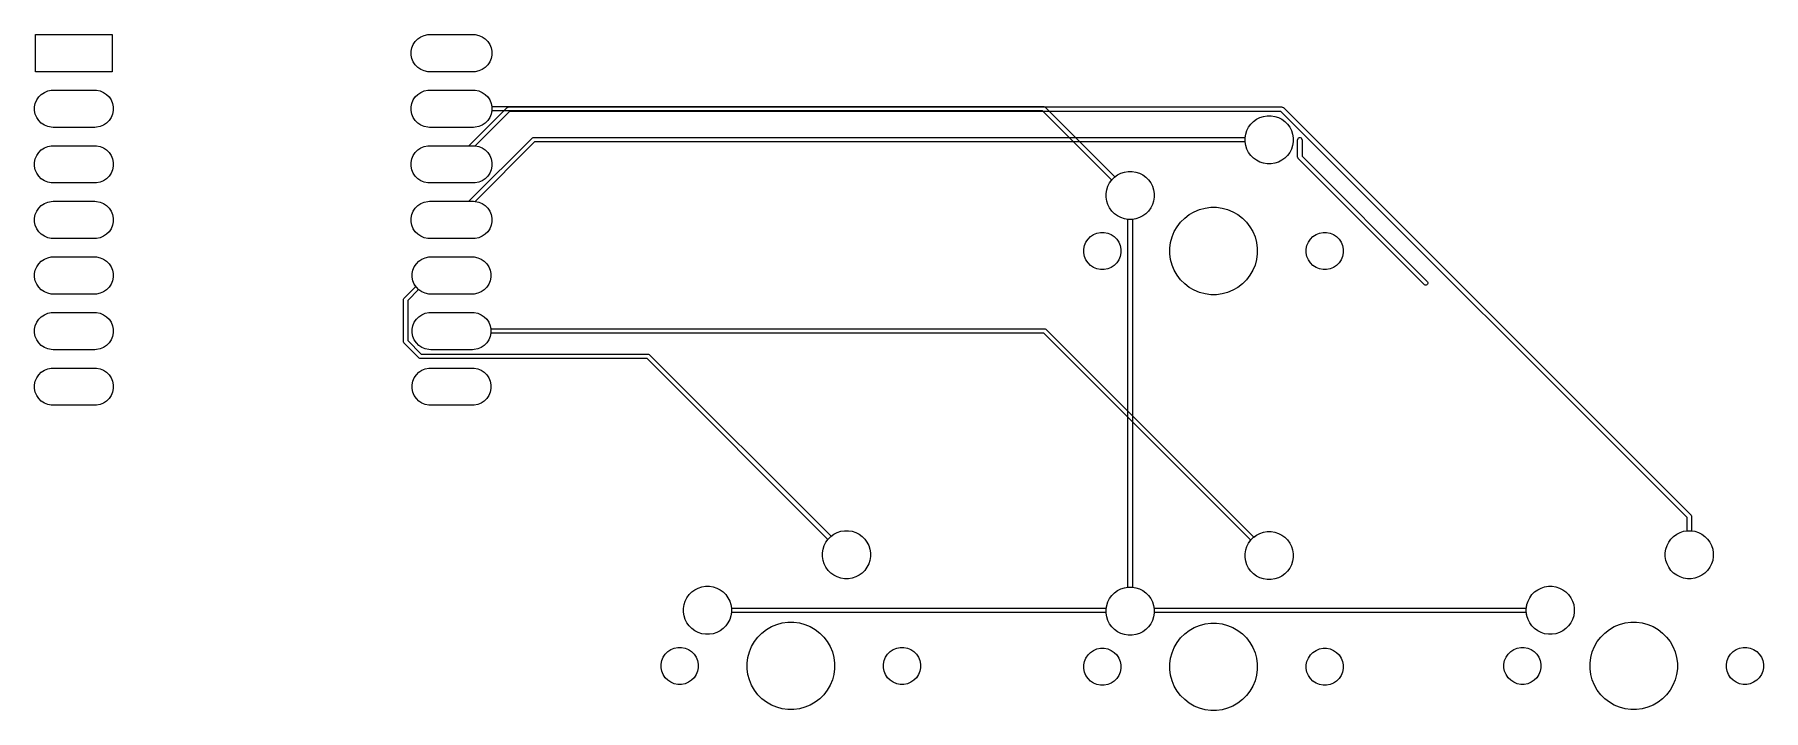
# Model space of a CAD drawing. Header units: inches. Extents: x 4.57 to 7.67, y -3.82 to -2.6.
import ezdxf

# ---------------------------------------------------------------- set-up
doc = ezdxf.new("R2010")
doc.units = ezdxf.units.IN
doc.header["$MEASUREMENT"] = 0
doc.layers.add('F.Cu', color=13, linetype='CONTINUOUS', true_color=0xc83434)

msp = doc.modelspace()

# ---------------------------------------------------------------- linework, layer by layer
at = {"layer": 'F.Cu', "linetype": 'CONTINUOUS'}
for p, q in [((4.5669, -2.6713), (4.5669, -2.6043)), ((4.5669, -2.6043), (4.7047, -2.6043)), ((4.5669, -2.6713), (4.5669, -2.6043)), ((4.5669, -2.6043), (4.7047, -2.6043)), ((4.5669, -2.6713), (4.5669, -2.6043)), ((4.5669, -2.6043), (4.7047, -2.6043)), ((4.7047, -2.6043), (4.7047, -2.6713)), ((4.7047, -2.6043), (4.7047, -2.6713)), ((4.7047, -2.6043), (4.7047, -2.6713)), ((5.2544, -2.6119), (5.2598, -2.6083)), ((5.2544, -2.6119), (5.2598, -2.6083)), ((5.2544, -2.6119), (5.2598, -2.6083)), ((5.2598, -2.6083), (5.2659, -2.6058)), ((5.2598, -2.6083), (5.2659, -2.6058)), ((5.2598, -2.6083), (5.2659, -2.6058)), ((5.2659, -2.6058), (5.2723, -2.6045)), ((5.2659, -2.6058), (5.2723, -2.6045)), ((5.2659, -2.6058), (5.2723, -2.6045)), ((5.2723, -2.6045), (5.2756, -2.6043)), ((5.2723, -2.6045), (5.2756, -2.6043)), ((5.2723, -2.6045), (5.2756, -2.6043)), ((5.2756, -2.6043), (5.3543, -2.6043)), ((5.2756, -2.6043), (5.3543, -2.6043)), ((5.2756, -2.6043), (5.3543, -2.6043)), ((5.3543, -2.6043), (5.3576, -2.6045)), ((5.3543, -2.6043), (5.3576, -2.6045)), ((5.3543, -2.6043), (5.3576, -2.6045)), ((5.3576, -2.6045), (5.364, -2.6058)), ((5.3576, -2.6045), (5.364, -2.6058)), ((5.3576, -2.6045), (5.364, -2.6058)), ((5.364, -2.6058), (5.3701, -2.6083)), ((5.364, -2.6058), (5.3701, -2.6083)), ((5.364, -2.6058), (5.3701, -2.6083)), ((5.3701, -2.6083), (5.3756, -2.6119)), ((5.3701, -2.6083), (5.3756, -2.6119)), ((5.3701, -2.6083), (5.3756, -2.6119)), ((5.2423, -2.6345), (5.2436, -2.6281)), ((5.2423, -2.6345), (5.2436, -2.6281)), ((5.2423, -2.6345), (5.2436, -2.6281)), ((5.2423, -2.6411), (5.2423, -2.6345)), ((5.2423, -2.6411), (5.2423, -2.6345)), ((5.2423, -2.6411), (5.2423, -2.6345)), ((5.2436, -2.6475), (5.2423, -2.6411)), ((5.2436, -2.6475), (5.2423, -2.6411)), ((5.2436, -2.6475), (5.2423, -2.6411)), ((5.2436, -2.6281), (5.2461, -2.622)), ((5.2436, -2.6281), (5.2461, -2.622)), ((5.2436, -2.6281), (5.2461, -2.622)), ((5.2461, -2.622), (5.2497, -2.6166)), ((5.2461, -2.622), (5.2497, -2.6166)), ((5.2461, -2.622), (5.2497, -2.6166)), ((5.2497, -2.6166), (5.2544, -2.6119)), ((5.2497, -2.6166), (5.2544, -2.6119)), ((5.2497, -2.6166), (5.2544, -2.6119)), ((5.3756, -2.6119), (5.3802, -2.6166)), ((5.3756, -2.6119), (5.3802, -2.6166)), ((5.3756, -2.6119), (5.3802, -2.6166)), ((5.3802, -2.6166), (5.3838, -2.622)), ((5.3802, -2.6166), (5.3838, -2.622)), ((5.3802, -2.6166), (5.3838, -2.622)), ((5.3838, -2.622), (5.3864, -2.6281)), ((5.3838, -2.622), (5.3864, -2.6281)), ((5.3838, -2.622), (5.3864, -2.6281)), ((5.3864, -2.6281), (5.3876, -2.6345)), ((5.3864, -2.6281), (5.3876, -2.6345)), ((5.3864, -2.6281), (5.3876, -2.6345)), ((5.3876, -2.6411), (5.3864, -2.6475)), ((5.3876, -2.6411), (5.3864, -2.6475)), ((5.3876, -2.6411), (5.3864, -2.6475)), ((5.3876, -2.6345), (5.3876, -2.6411)), ((5.3876, -2.6345), (5.3876, -2.6411)), ((5.3876, -2.6345), (5.3876, -2.6411)), ((4.7047, -2.6713), (4.5669, -2.6713)), ((4.7047, -2.6713), (4.5669, -2.6713)), ((4.7047, -2.6713), (4.5669, -2.6713)), ((5.2461, -2.6536), (5.2436, -2.6475)), ((5.2461, -2.6536), (5.2436, -2.6475)), ((5.2461, -2.6536), (5.2436, -2.6475)), ((5.2497, -2.659), (5.2461, -2.6536)), ((5.2497, -2.659), (5.2461, -2.6536)), ((5.2497, -2.659), (5.2461, -2.6536)), ((5.2544, -2.6637), (5.2497, -2.659)), ((5.2544, -2.6637), (5.2497, -2.659)), ((5.2544, -2.6637), (5.2497, -2.659)), ((5.2598, -2.6673), (5.2544, -2.6637)), ((5.2598, -2.6673), (5.2544, -2.6637)), ((5.2598, -2.6673), (5.2544, -2.6637)), ((5.2659, -2.6698), (5.2598, -2.6673)), ((5.2659, -2.6698), (5.2598, -2.6673)), ((5.2659, -2.6698), (5.2598, -2.6673)), ((5.2723, -2.6711), (5.2659, -2.6698)), ((5.2723, -2.6711), (5.2659, -2.6698)), ((5.2723, -2.6711), (5.2659, -2.6698)), ((5.2756, -2.6713), (5.2723, -2.6711)), ((5.2756, -2.6713), (5.2723, -2.6711)), ((5.2756, -2.6713), (5.2723, -2.6711)), ((5.3543, -2.6713), (5.2756, -2.6713)), ((5.3543, -2.6713), (5.2756, -2.6713)), ((5.3543, -2.6713), (5.2756, -2.6713)), ((5.3576, -2.6711), (5.3543, -2.6713)), ((5.3576, -2.6711), (5.3543, -2.6713)), ((5.3576, -2.6711), (5.3543, -2.6713)), ((5.364, -2.6698), (5.3576, -2.6711)), ((5.364, -2.6698), (5.3576, -2.6711)), ((5.364, -2.6698), (5.3576, -2.6711)), ((5.3701, -2.6673), (5.364, -2.6698)), ((5.3701, -2.6673), (5.364, -2.6698)), ((5.3701, -2.6673), (5.364, -2.6698)), ((5.3756, -2.6637), (5.3701, -2.6673)), ((5.3756, -2.6637), (5.3701, -2.6673)), ((5.3756, -2.6637), (5.3701, -2.6673)), ((5.3802, -2.659), (5.3756, -2.6637)), ((5.3802, -2.659), (5.3756, -2.6637)), ((5.3802, -2.659), (5.3756, -2.6637)), ((5.3838, -2.6536), (5.3802, -2.659)), ((5.3838, -2.6536), (5.3802, -2.659)), ((5.3838, -2.6536), (5.3802, -2.659)), ((5.3864, -2.6475), (5.3838, -2.6536)), ((5.3864, -2.6475), (5.3838, -2.6536)), ((5.3864, -2.6475), (5.3838, -2.6536)), ((4.5887, -2.7058), (4.5951, -2.7045)), ((4.5887, -2.7058), (4.5951, -2.7045)), ((4.5887, -2.7058), (4.5951, -2.7045)), ((4.5951, -2.7045), (4.5984, -2.7043)), ((4.5951, -2.7045), (4.5984, -2.7043)), ((4.5951, -2.7045), (4.5984, -2.7043)), ((4.5984, -2.7043), (4.6732, -2.7043)), ((4.5984, -2.7043), (4.6732, -2.7043)), ((4.5984, -2.7043), (4.6732, -2.7043)), ((4.6732, -2.7043), (4.6765, -2.7045)), ((4.6732, -2.7043), (4.6765, -2.7045)), ((4.6732, -2.7043), (4.6765, -2.7045)), ((4.6765, -2.7045), (4.6829, -2.7058)), ((4.6765, -2.7045), (4.6829, -2.7058)), ((4.6765, -2.7045), (4.6829, -2.7058)), ((5.2659, -2.7058), (5.2723, -2.7045)), ((5.2659, -2.7058), (5.2723, -2.7045)), ((5.2659, -2.7058), (5.2723, -2.7045)), ((5.2723, -2.7045), (5.2756, -2.7043)), ((5.2723, -2.7045), (5.2756, -2.7043)), ((5.2723, -2.7045), (5.2756, -2.7043)), ((5.2756, -2.7043), (5.3543, -2.7043)), ((5.2756, -2.7043), (5.3543, -2.7043)), ((5.2756, -2.7043), (5.3543, -2.7043)), ((5.3543, -2.7043), (5.3576, -2.7045)), ((5.3543, -2.7043), (5.3576, -2.7045)), ((5.3543, -2.7043), (5.3576, -2.7045)), ((5.3576, -2.7045), (5.364, -2.7058)), ((5.3576, -2.7045), (5.364, -2.7058)), ((5.3576, -2.7045), (5.364, -2.7058)), ((4.5651, -2.7345), (4.5664, -2.7281)), ((4.5651, -2.7345), (4.5664, -2.7281)), ((4.5651, -2.7345), (4.5664, -2.7281)), ((4.5651, -2.7411), (4.5651, -2.7345)), ((4.5651, -2.7411), (4.5651, -2.7345)), ((4.5651, -2.7411), (4.5651, -2.7345)), ((4.5664, -2.7281), (4.5689, -2.722)), ((4.5664, -2.7281), (4.5689, -2.722)), ((4.5664, -2.7281), (4.5689, -2.722)), ((4.5689, -2.722), (4.5726, -2.7166)), ((4.5689, -2.722), (4.5726, -2.7166)), ((4.5689, -2.722), (4.5726, -2.7166)), ((4.5726, -2.7166), (4.5772, -2.7119)), ((4.5726, -2.7166), (4.5772, -2.7119)), ((4.5726, -2.7166), (4.5772, -2.7119)), ((4.5772, -2.7119), (4.5827, -2.7083)), ((4.5772, -2.7119), (4.5827, -2.7083)), ((4.5772, -2.7119), (4.5827, -2.7083)), ((4.5827, -2.7083), (4.5887, -2.7058)), ((4.5827, -2.7083), (4.5887, -2.7058)), ((4.5827, -2.7083), (4.5887, -2.7058)), ((4.6829, -2.7058), (4.689, -2.7083)), ((4.6829, -2.7058), (4.689, -2.7083)), ((4.6829, -2.7058), (4.689, -2.7083)), ((4.689, -2.7083), (4.6945, -2.7119)), ((4.689, -2.7083), (4.6945, -2.7119)), ((4.689, -2.7083), (4.6945, -2.7119)), ((4.6945, -2.7119), (4.6991, -2.7166)), ((4.6945, -2.7119), (4.6991, -2.7166)), ((4.6945, -2.7119), (4.6991, -2.7166)), ((4.6991, -2.7166), (4.7027, -2.722)), ((4.6991, -2.7166), (4.7027, -2.722)), ((4.6991, -2.7166), (4.7027, -2.722)), ((4.7027, -2.722), (4.7053, -2.7281)), ((4.7027, -2.722), (4.7053, -2.7281)), ((4.7027, -2.722), (4.7053, -2.7281)), ((4.7053, -2.7281), (4.7065, -2.7345)), ((4.7053, -2.7281), (4.7065, -2.7345)), ((4.7053, -2.7281), (4.7065, -2.7345)), ((4.7065, -2.7345), (4.7065, -2.7411)), ((4.7065, -2.7345), (4.7065, -2.7411)), ((4.7065, -2.7345), (4.7065, -2.7411)), ((5.2423, -2.7345), (5.2436, -2.7281)), ((5.2423, -2.7345), (5.2436, -2.7281)), ((5.2423, -2.7345), (5.2436, -2.7281)), ((5.2423, -2.7411), (5.2423, -2.7345)), ((5.2423, -2.7411), (5.2423, -2.7345)), ((5.2423, -2.7411), (5.2423, -2.7345)), ((5.2436, -2.7281), (5.2461, -2.722)), ((5.2436, -2.7281), (5.2461, -2.722)), ((5.2436, -2.7281), (5.2461, -2.722)), ((5.2461, -2.722), (5.2497, -2.7166)), ((5.2461, -2.722), (5.2497, -2.7166)), ((5.2461, -2.722), (5.2497, -2.7166)), ((5.2497, -2.7166), (5.2544, -2.7119)), ((5.2497, -2.7166), (5.2544, -2.7119)), ((5.2497, -2.7166), (5.2544, -2.7119)), ((5.2544, -2.7119), (5.2598, -2.7083)), ((5.2544, -2.7119), (5.2598, -2.7083)), ((5.2544, -2.7119), (5.2598, -2.7083)), ((5.2598, -2.7083), (5.2659, -2.7058)), ((5.2598, -2.7083), (5.2659, -2.7058)), ((5.2598, -2.7083), (5.2659, -2.7058)), ((5.3463, -2.8043), (5.4148, -2.7358)), ((5.364, -2.7058), (5.3701, -2.7083)), ((5.364, -2.7058), (5.3701, -2.7083)), ((5.364, -2.7058), (5.3701, -2.7083)), ((5.3701, -2.7083), (5.3756, -2.7119)), ((5.3701, -2.7083), (5.3756, -2.7119)), ((5.3701, -2.7083), (5.3756, -2.7119)), ((5.3756, -2.7119), (5.3802, -2.7166)), ((5.3756, -2.7119), (5.3802, -2.7166)), ((5.3756, -2.7119), (5.3802, -2.7166)), ((5.3802, -2.7166), (5.3838, -2.722)), ((5.3802, -2.7166), (5.3838, -2.722)), ((5.3802, -2.7166), (5.3838, -2.722)), ((5.3838, -2.722), (5.3864, -2.7281)), ((5.3838, -2.722), (5.3864, -2.7281)), ((5.3838, -2.722), (5.3864, -2.7281)), ((5.3864, -2.7281), (5.3875, -2.7339)), ((5.3864, -2.7281), (5.3876, -2.7345)), ((5.3864, -2.7281), (5.3876, -2.7345)), ((5.3875, -2.7339), (6.3795, -2.7339)), ((5.3876, -2.7345), (5.3876, -2.7411)), ((5.3876, -2.7345), (5.3876, -2.7411)), ((5.4148, -2.7358), (5.4154, -2.7353)), ((5.4154, -2.7353), (5.4158, -2.7351)), ((5.4158, -2.7351), (5.4168, -2.7347)), ((5.4168, -2.7347), (5.4176, -2.7346)), ((5.4176, -2.7346), (6.8083, -2.7346)), ((6.3795, -2.7339), (6.3803, -2.7339)), ((6.3803, -2.7339), (6.3817, -2.7345)), ((6.3817, -2.7345), (6.3823, -2.735)), ((6.3823, -2.735), (6.5077, -2.8604)), ((6.8083, -2.7346), (6.809, -2.7347)), ((6.809, -2.7347), (6.8105, -2.7353)), ((6.8105, -2.7353), (6.811, -2.7358)), ((6.811, -2.7358), (7.5437, -3.4685)), ((4.5664, -2.7475), (4.5651, -2.7411)), ((4.5664, -2.7475), (4.5651, -2.7411)), ((4.5664, -2.7475), (4.5651, -2.7411)), ((4.5689, -2.7536), (4.5664, -2.7475)), ((4.5689, -2.7536), (4.5664, -2.7475)), ((4.5689, -2.7536), (4.5664, -2.7475)), ((4.5726, -2.759), (4.5689, -2.7536)), ((4.5726, -2.759), (4.5689, -2.7536)), ((4.5726, -2.759), (4.5689, -2.7536)), ((4.5772, -2.7637), (4.5726, -2.759)), ((4.5772, -2.7637), (4.5726, -2.759)), ((4.5772, -2.7637), (4.5726, -2.759)), ((4.5827, -2.7673), (4.5772, -2.7637)), ((4.5827, -2.7673), (4.5772, -2.7637)), ((4.5827, -2.7673), (4.5772, -2.7637)), ((4.6945, -2.7637), (4.689, -2.7673)), ((4.6945, -2.7637), (4.689, -2.7673)), ((4.6945, -2.7637), (4.689, -2.7673)), ((4.6991, -2.759), (4.6945, -2.7637)), ((4.6991, -2.759), (4.6945, -2.7637)), ((4.6991, -2.759), (4.6945, -2.7637)), ((4.7027, -2.7536), (4.6991, -2.759)), ((4.7027, -2.7536), (4.6991, -2.759)), ((4.7027, -2.7536), (4.6991, -2.759)), ((4.7053, -2.7475), (4.7027, -2.7536)), ((4.7053, -2.7475), (4.7027, -2.7536)), ((4.7053, -2.7475), (4.7027, -2.7536)), ((4.7065, -2.7411), (4.7053, -2.7475)), ((4.7065, -2.7411), (4.7053, -2.7475)), ((4.7065, -2.7411), (4.7053, -2.7475)), ((5.2436, -2.7475), (5.2423, -2.7411)), ((5.2436, -2.7475), (5.2423, -2.7411)), ((5.2436, -2.7475), (5.2423, -2.7411)), ((5.2461, -2.7536), (5.2436, -2.7475)), ((5.2461, -2.7536), (5.2436, -2.7475)), ((5.2461, -2.7536), (5.2436, -2.7475)), ((5.2497, -2.759), (5.2461, -2.7536)), ((5.2497, -2.759), (5.2461, -2.7536)), ((5.2497, -2.759), (5.2461, -2.7536)), ((5.2544, -2.7637), (5.2497, -2.759)), ((5.2544, -2.7637), (5.2497, -2.759)), ((5.2544, -2.7637), (5.2497, -2.759)), ((5.2598, -2.7673), (5.2544, -2.7637)), ((5.2598, -2.7673), (5.2544, -2.7637)), ((5.2598, -2.7673), (5.2544, -2.7637)), ((5.4192, -2.7425), (5.3572, -2.8045)), ((5.3756, -2.7637), (5.3701, -2.7673)), ((5.3756, -2.7637), (5.3701, -2.7673)), ((5.3756, -2.7637), (5.3701, -2.7673)), ((5.3802, -2.759), (5.3756, -2.7637)), ((5.3802, -2.759), (5.3756, -2.7637)), ((5.3802, -2.759), (5.3756, -2.7637)), ((5.3838, -2.7536), (5.3802, -2.759)), ((5.3838, -2.7536), (5.3802, -2.759)), ((5.3838, -2.7536), (5.3802, -2.759)), ((5.3864, -2.7475), (5.3838, -2.7536)), ((5.3864, -2.7475), (5.3838, -2.7536)), ((5.3864, -2.7475), (5.3838, -2.7536)), ((5.3876, -2.7411), (5.3864, -2.7475)), ((5.3876, -2.7411), (5.3864, -2.7475)), ((5.3875, -2.7417), (5.3864, -2.7475)), ((6.3779, -2.7417), (5.3875, -2.7417)), ((6.8066, -2.7425), (5.4192, -2.7425)), ((6.5022, -2.866), (6.3779, -2.7417)), ((6.7485, -2.7711), (6.7525, -2.7656)), ((6.7485, -2.7711), (6.7525, -2.7656)), ((6.7485, -2.7711), (6.7525, -2.7656)), ((6.7525, -2.7656), (6.7573, -2.7608)), ((6.7525, -2.7656), (6.7573, -2.7608)), ((6.7525, -2.7656), (6.7573, -2.7608)), ((6.7573, -2.7608), (6.7628, -2.7568)), ((6.7573, -2.7608), (6.7628, -2.7568)), ((6.7573, -2.7608), (6.7628, -2.7568)), ((6.7628, -2.7568), (6.7689, -2.7537)), ((6.7628, -2.7568), (6.7689, -2.7537)), ((6.7628, -2.7568), (6.7689, -2.7537)), ((6.7689, -2.7537), (6.7753, -2.7516)), ((6.7689, -2.7537), (6.7753, -2.7516)), ((6.7689, -2.7537), (6.7753, -2.7516)), ((6.7753, -2.7516), (6.782, -2.7505)), ((6.7753, -2.7516), (6.782, -2.7505)), ((6.7753, -2.7516), (6.782, -2.7505)), ((6.782, -2.7505), (6.7888, -2.7505)), ((6.782, -2.7505), (6.7888, -2.7505)), ((6.782, -2.7505), (6.7888, -2.7505)), ((6.7888, -2.7505), (6.7955, -2.7516)), ((6.7888, -2.7505), (6.7955, -2.7516)), ((6.7888, -2.7505), (6.7955, -2.7516)), ((6.7955, -2.7516), (6.802, -2.7537)), ((6.7955, -2.7516), (6.802, -2.7537)), ((6.7955, -2.7516), (6.802, -2.7537)), ((6.802, -2.7537), (6.8081, -2.7568)), ((6.802, -2.7537), (6.8081, -2.7568)), ((6.802, -2.7537), (6.8081, -2.7568)), ((7.537, -3.4729), (6.8066, -2.7425)), ((6.8081, -2.7568), (6.8136, -2.7608)), ((6.8081, -2.7568), (6.8136, -2.7608)), ((6.8081, -2.7568), (6.8136, -2.7608)), ((6.8136, -2.7608), (6.8184, -2.7656)), ((6.8136, -2.7608), (6.8184, -2.7656)), ((6.8136, -2.7608), (6.8184, -2.7656)), ((6.8184, -2.7656), (6.8224, -2.7711)), ((6.8184, -2.7656), (6.8224, -2.7711)), ((6.8184, -2.7656), (6.8224, -2.7711)), ((4.5887, -2.7698), (4.5827, -2.7673)), ((4.5887, -2.7698), (4.5827, -2.7673)), ((4.5887, -2.7698), (4.5827, -2.7673)), ((4.5951, -2.7711), (4.5887, -2.7698)), ((4.5951, -2.7711), (4.5887, -2.7698)), ((4.5951, -2.7711), (4.5887, -2.7698)), ((4.5984, -2.7713), (4.5951, -2.7711)), ((4.5984, -2.7713), (4.5951, -2.7711)), ((4.5984, -2.7713), (4.5951, -2.7711)), ((4.6732, -2.7713), (4.5984, -2.7713)), ((4.6732, -2.7713), (4.5984, -2.7713)), ((4.6732, -2.7713), (4.5984, -2.7713)), ((4.6765, -2.7711), (4.6732, -2.7713)), ((4.6765, -2.7711), (4.6732, -2.7713)), ((4.6765, -2.7711), (4.6732, -2.7713)), ((4.6829, -2.7698), (4.6765, -2.7711)), ((4.6829, -2.7698), (4.6765, -2.7711)), ((4.6829, -2.7698), (4.6765, -2.7711)), ((4.689, -2.7673), (4.6829, -2.7698)), ((4.689, -2.7673), (4.6829, -2.7698)), ((4.689, -2.7673), (4.6829, -2.7698)), ((5.2659, -2.7698), (5.2598, -2.7673)), ((5.2659, -2.7698), (5.2598, -2.7673)), ((5.2659, -2.7698), (5.2598, -2.7673)), ((5.2723, -2.7711), (5.2659, -2.7698)), ((5.2723, -2.7711), (5.2659, -2.7698)), ((5.2723, -2.7711), (5.2659, -2.7698)), ((5.2756, -2.7713), (5.2723, -2.7711)), ((5.2756, -2.7713), (5.2723, -2.7711)), ((5.2756, -2.7713), (5.2723, -2.7711)), ((5.3543, -2.7713), (5.2756, -2.7713)), ((5.3543, -2.7713), (5.2756, -2.7713)), ((5.3543, -2.7713), (5.2756, -2.7713)), ((5.3463, -2.9043), (5.4597, -2.7909)), ((5.3576, -2.7711), (5.3543, -2.7713)), ((5.3576, -2.7711), (5.3543, -2.7713)), ((5.3576, -2.7711), (5.3543, -2.7713)), ((5.4641, -2.7976), (5.3572, -2.9045)), ((5.364, -2.7698), (5.3576, -2.7711)), ((5.364, -2.7698), (5.3576, -2.7711)), ((5.364, -2.7698), (5.3576, -2.7711)), ((5.3701, -2.7673), (5.364, -2.7698)), ((5.3701, -2.7673), (5.364, -2.7698)), ((5.3701, -2.7673), (5.364, -2.7698)), ((5.4597, -2.7909), (5.4603, -2.7904)), ((5.4603, -2.7904), (5.4617, -2.7898)), ((5.4617, -2.7898), (5.4625, -2.7898)), ((5.4625, -2.7898), (6.7423, -2.7898)), ((6.7423, -2.7976), (5.4641, -2.7976)), ((6.7423, -2.7903), (6.7433, -2.7836)), ((6.7423, -2.7898), (6.7433, -2.7836)), ((6.7423, -2.7903), (6.7433, -2.7836)), ((6.7423, -2.7971), (6.7423, -2.7903)), ((6.7423, -2.7971), (6.7423, -2.7903)), ((6.7433, -2.8038), (6.7423, -2.7971)), ((6.7433, -2.8038), (6.7423, -2.7971)), ((6.7433, -2.8038), (6.7423, -2.7976)), ((6.7433, -2.7836), (6.7454, -2.7771)), ((6.7433, -2.7836), (6.7454, -2.7771)), ((6.7433, -2.7836), (6.7454, -2.7771)), ((6.7454, -2.7771), (6.7485, -2.7711)), ((6.7454, -2.7771), (6.7485, -2.7711)), ((6.7454, -2.7771), (6.7485, -2.7711)), ((6.8224, -2.7711), (6.8254, -2.7771)), ((6.8224, -2.7711), (6.8254, -2.7771)), ((6.8224, -2.7711), (6.8254, -2.7771)), ((6.8254, -2.7771), (6.8275, -2.7836)), ((6.8254, -2.7771), (6.8275, -2.7836)), ((6.8254, -2.7771), (6.8275, -2.7836)), ((6.8275, -2.7836), (6.8286, -2.7903)), ((6.8275, -2.7836), (6.8286, -2.7903)), ((6.8275, -2.7836), (6.8286, -2.7903)), ((6.8286, -2.7971), (6.8275, -2.8038)), ((6.8286, -2.7971), (6.8275, -2.8038)), ((6.8286, -2.7971), (6.8275, -2.8038)), ((6.8286, -2.7903), (6.8286, -2.7971)), ((6.8286, -2.7903), (6.8286, -2.7971)), ((6.8286, -2.7903), (6.8286, -2.7971)), ((6.8366, -2.7937), (6.8367, -2.7929)), ((6.8366, -2.8248), (6.8366, -2.7937)), ((6.8367, -2.7929), (6.8373, -2.7915)), ((6.8373, -2.7915), (6.8384, -2.7904)), ((6.8384, -2.7904), (6.8398, -2.7898)), ((6.8398, -2.7898), (6.8413, -2.7898)), ((6.8413, -2.7898), (6.8427, -2.7904)), ((6.8427, -2.7904), (6.8438, -2.7915)), ((6.8438, -2.7915), (6.8444, -2.7929)), ((6.8444, -2.7929), (6.8445, -2.7937)), ((6.8445, -2.7937), (6.8445, -2.8232)), ((4.5651, -2.8345), (4.5664, -2.8281)), ((4.5651, -2.8345), (4.5664, -2.8281)), ((4.5651, -2.8345), (4.5664, -2.8281)), ((4.5664, -2.8281), (4.5689, -2.822)), ((4.5664, -2.8281), (4.5689, -2.822)), ((4.5664, -2.8281), (4.5689, -2.822)), ((4.5689, -2.822), (4.5726, -2.8166)), ((4.5689, -2.822), (4.5726, -2.8166)), ((4.5689, -2.822), (4.5726, -2.8166)), ((4.5726, -2.8166), (4.5772, -2.8119)), ((4.5726, -2.8166), (4.5772, -2.8119)), ((4.5726, -2.8166), (4.5772, -2.8119)), ((4.5772, -2.8119), (4.5827, -2.8083)), ((4.5772, -2.8119), (4.5827, -2.8083)), ((4.5772, -2.8119), (4.5827, -2.8083)), ((4.5827, -2.8083), (4.5887, -2.8058)), ((4.5827, -2.8083), (4.5887, -2.8058)), ((4.5827, -2.8083), (4.5887, -2.8058)), ((4.5887, -2.8058), (4.5951, -2.8045)), ((4.5887, -2.8058), (4.5951, -2.8045)), ((4.5887, -2.8058), (4.5951, -2.8045)), ((4.5951, -2.8045), (4.5984, -2.8043)), ((4.5951, -2.8045), (4.5984, -2.8043)), ((4.5951, -2.8045), (4.5984, -2.8043)), ((4.5984, -2.8043), (4.6732, -2.8043)), ((4.5984, -2.8043), (4.6732, -2.8043)), ((4.5984, -2.8043), (4.6732, -2.8043)), ((4.6732, -2.8043), (4.6765, -2.8045)), ((4.6732, -2.8043), (4.6765, -2.8045)), ((4.6732, -2.8043), (4.6765, -2.8045)), ((4.6765, -2.8045), (4.6829, -2.8058)), ((4.6765, -2.8045), (4.6829, -2.8058)), ((4.6765, -2.8045), (4.6829, -2.8058)), ((4.6829, -2.8058), (4.689, -2.8083)), ((4.6829, -2.8058), (4.689, -2.8083)), ((4.6829, -2.8058), (4.689, -2.8083)), ((4.689, -2.8083), (4.6945, -2.8119)), ((4.689, -2.8083), (4.6945, -2.8119)), ((4.689, -2.8083), (4.6945, -2.8119)), ((4.6945, -2.8119), (4.6991, -2.8166)), ((4.6945, -2.8119), (4.6991, -2.8166)), ((4.6945, -2.8119), (4.6991, -2.8166)), ((4.6991, -2.8166), (4.7027, -2.822)), ((4.6991, -2.8166), (4.7027, -2.822)), ((4.6991, -2.8166), (4.7027, -2.822)), ((4.7027, -2.822), (4.7053, -2.8281)), ((4.7027, -2.822), (4.7053, -2.8281)), ((4.7027, -2.822), (4.7053, -2.8281)), ((4.7053, -2.8281), (4.7065, -2.8345)), ((4.7053, -2.8281), (4.7065, -2.8345)), ((4.7053, -2.8281), (4.7065, -2.8345)), ((5.2423, -2.8345), (5.2436, -2.8281)), ((5.2423, -2.8345), (5.2436, -2.8281)), ((5.2423, -2.8345), (5.2436, -2.8281)), ((5.2436, -2.8281), (5.2461, -2.822)), ((5.2436, -2.8281), (5.2461, -2.822)), ((5.2436, -2.8281), (5.2461, -2.822)), ((5.2461, -2.822), (5.2497, -2.8166)), ((5.2461, -2.822), (5.2497, -2.8166)), ((5.2461, -2.822), (5.2497, -2.8166)), ((5.2497, -2.8166), (5.2544, -2.8119)), ((5.2497, -2.8166), (5.2544, -2.8119)), ((5.2497, -2.8166), (5.2544, -2.8119)), ((5.2544, -2.8119), (5.2598, -2.8083)), ((5.2544, -2.8119), (5.2598, -2.8083)), ((5.2544, -2.8119), (5.2598, -2.8083)), ((5.2598, -2.8083), (5.2659, -2.8058)), ((5.2598, -2.8083), (5.2659, -2.8058)), ((5.2598, -2.8083), (5.2659, -2.8058)), ((5.2659, -2.8058), (5.2723, -2.8045)), ((5.2659, -2.8058), (5.2723, -2.8045)), ((5.2659, -2.8058), (5.2723, -2.8045)), ((5.2723, -2.8045), (5.2756, -2.8043)), ((5.2723, -2.8045), (5.2756, -2.8043)), ((5.2723, -2.8045), (5.2756, -2.8043)), ((5.2756, -2.8043), (5.3543, -2.8043)), ((5.2756, -2.8043), (5.3463, -2.8043)), ((5.2756, -2.8043), (5.3543, -2.8043)), ((5.3543, -2.8043), (5.3576, -2.8045)), ((5.3543, -2.8043), (5.3576, -2.8045)), ((5.3572, -2.8045), (5.3576, -2.8045)), ((5.3576, -2.8045), (5.364, -2.8058)), ((5.3576, -2.8045), (5.364, -2.8058)), ((5.3576, -2.8045), (5.364, -2.8058)), ((5.364, -2.8058), (5.3701, -2.8083)), ((5.364, -2.8058), (5.3701, -2.8083)), ((5.364, -2.8058), (5.3701, -2.8083)), ((5.3701, -2.8083), (5.3756, -2.8119)), ((5.3701, -2.8083), (5.3756, -2.8119)), ((5.3701, -2.8083), (5.3756, -2.8119)), ((5.3756, -2.8119), (5.3802, -2.8166)), ((5.3756, -2.8119), (5.3802, -2.8166)), ((5.3756, -2.8119), (5.3802, -2.8166)), ((5.3802, -2.8166), (5.3838, -2.822)), ((5.3802, -2.8166), (5.3838, -2.822)), ((5.3802, -2.8166), (5.3838, -2.822)), ((5.3838, -2.822), (5.3864, -2.8281)), ((5.3838, -2.822), (5.3864, -2.8281)), ((5.3838, -2.822), (5.3864, -2.8281)), ((5.3864, -2.8281), (5.3876, -2.8345)), ((5.3864, -2.8281), (5.3876, -2.8345)), ((5.3864, -2.8281), (5.3876, -2.8345)), ((6.7454, -2.8103), (6.7433, -2.8038)), ((6.7454, -2.8103), (6.7433, -2.8038)), ((6.7454, -2.8103), (6.7433, -2.8038)), ((6.7485, -2.8163), (6.7454, -2.8103)), ((6.7485, -2.8163), (6.7454, -2.8103)), ((6.7485, -2.8163), (6.7454, -2.8103)), ((6.7525, -2.8218), (6.7485, -2.8163)), ((6.7525, -2.8218), (6.7485, -2.8163)), ((6.7525, -2.8218), (6.7485, -2.8163)), ((6.7573, -2.8266), (6.7525, -2.8218)), ((6.7573, -2.8266), (6.7525, -2.8218)), ((6.7573, -2.8266), (6.7525, -2.8218)), ((6.7628, -2.8306), (6.7573, -2.8266)), ((6.7628, -2.8306), (6.7573, -2.8266)), ((6.7628, -2.8306), (6.7573, -2.8266)), ((6.8136, -2.8266), (6.8081, -2.8306)), ((6.8136, -2.8266), (6.8081, -2.8306)), ((6.8136, -2.8266), (6.8081, -2.8306)), ((6.8184, -2.8218), (6.8136, -2.8266)), ((6.8184, -2.8218), (6.8136, -2.8266)), ((6.8184, -2.8218), (6.8136, -2.8266)), ((6.8224, -2.8163), (6.8184, -2.8218)), ((6.8224, -2.8163), (6.8184, -2.8218)), ((6.8224, -2.8163), (6.8184, -2.8218)), ((6.8254, -2.8103), (6.8224, -2.8163)), ((6.8254, -2.8103), (6.8224, -2.8163)), ((6.8254, -2.8103), (6.8224, -2.8163)), ((6.8275, -2.8038), (6.8254, -2.8103)), ((6.8275, -2.8038), (6.8254, -2.8103)), ((6.8275, -2.8038), (6.8254, -2.8103)), ((6.8367, -2.8256), (6.8366, -2.8248)), ((6.8373, -2.827), (6.8367, -2.8256)), ((6.8378, -2.8276), (6.8373, -2.827)), ((7.0641, -3.054), (6.8378, -2.8276)), ((6.8445, -2.8232), (7.0697, -3.0484)), ((4.5651, -2.8411), (4.5651, -2.8345)), ((4.5651, -2.8411), (4.5651, -2.8345)), ((4.5651, -2.8411), (4.5651, -2.8345)), ((4.5664, -2.8475), (4.5651, -2.8411)), ((4.5664, -2.8475), (4.5651, -2.8411)), ((4.5664, -2.8475), (4.5651, -2.8411)), ((4.5689, -2.8536), (4.5664, -2.8475)), ((4.5689, -2.8536), (4.5664, -2.8475)), ((4.5689, -2.8536), (4.5664, -2.8475)), ((4.5726, -2.859), (4.5689, -2.8536)), ((4.5726, -2.859), (4.5689, -2.8536)), ((4.5726, -2.859), (4.5689, -2.8536)), ((4.5772, -2.8637), (4.5726, -2.859)), ((4.5772, -2.8637), (4.5726, -2.859)), ((4.5772, -2.8637), (4.5726, -2.859)), ((4.6991, -2.859), (4.6945, -2.8637)), ((4.6991, -2.859), (4.6945, -2.8637)), ((4.6991, -2.859), (4.6945, -2.8637)), ((4.7027, -2.8536), (4.6991, -2.859)), ((4.7027, -2.8536), (4.6991, -2.859)), ((4.7027, -2.8536), (4.6991, -2.859)), ((4.7053, -2.8475), (4.7027, -2.8536)), ((4.7053, -2.8475), (4.7027, -2.8536)), ((4.7053, -2.8475), (4.7027, -2.8536)), ((4.7065, -2.8411), (4.7053, -2.8475)), ((4.7065, -2.8411), (4.7053, -2.8475)), ((4.7065, -2.8411), (4.7053, -2.8475)), ((4.7065, -2.8345), (4.7065, -2.8411)), ((4.7065, -2.8345), (4.7065, -2.8411)), ((4.7065, -2.8345), (4.7065, -2.8411)), ((5.2423, -2.8411), (5.2423, -2.8345)), ((5.2423, -2.8411), (5.2423, -2.8345)), ((5.2423, -2.8411), (5.2423, -2.8345)), ((5.2436, -2.8475), (5.2423, -2.8411)), ((5.2436, -2.8475), (5.2423, -2.8411)), ((5.2436, -2.8475), (5.2423, -2.8411)), ((5.2461, -2.8536), (5.2436, -2.8475)), ((5.2461, -2.8536), (5.2436, -2.8475)), ((5.2461, -2.8536), (5.2436, -2.8475)), ((5.2497, -2.859), (5.2461, -2.8536)), ((5.2497, -2.859), (5.2461, -2.8536)), ((5.2497, -2.859), (5.2461, -2.8536)), ((5.2544, -2.8637), (5.2497, -2.859)), ((5.2544, -2.8637), (5.2497, -2.859)), ((5.2544, -2.8637), (5.2497, -2.859)), ((5.3802, -2.859), (5.3756, -2.8637)), ((5.3802, -2.859), (5.3756, -2.8637)), ((5.3802, -2.859), (5.3756, -2.8637)), ((5.3838, -2.8536), (5.3802, -2.859)), ((5.3838, -2.8536), (5.3802, -2.859)), ((5.3838, -2.8536), (5.3802, -2.859)), ((5.3864, -2.8475), (5.3838, -2.8536)), ((5.3864, -2.8475), (5.3838, -2.8536)), ((5.3864, -2.8475), (5.3838, -2.8536)), ((5.3876, -2.8411), (5.3864, -2.8475)), ((5.3876, -2.8411), (5.3864, -2.8475)), ((5.3876, -2.8411), (5.3864, -2.8475)), ((5.3876, -2.8345), (5.3876, -2.8411)), ((5.3876, -2.8345), (5.3876, -2.8411)), ((5.3876, -2.8345), (5.3876, -2.8411)), ((6.5073, -2.8608), (6.5128, -2.8568)), ((6.5073, -2.8608), (6.5128, -2.8568)), ((6.5077, -2.8604), (6.5128, -2.8568)), ((6.5128, -2.8568), (6.5189, -2.8537)), ((6.5128, -2.8568), (6.5189, -2.8537)), ((6.5128, -2.8568), (6.5189, -2.8537)), ((6.5189, -2.8537), (6.5253, -2.8516)), ((6.5189, -2.8537), (6.5253, -2.8516)), ((6.5189, -2.8537), (6.5253, -2.8516)), ((6.5253, -2.8516), (6.532, -2.8505)), ((6.5253, -2.8516), (6.532, -2.8505)), ((6.5253, -2.8516), (6.532, -2.8505)), ((6.532, -2.8505), (6.5388, -2.8505)), ((6.532, -2.8505), (6.5388, -2.8505)), ((6.532, -2.8505), (6.5388, -2.8505)), ((6.5388, -2.8505), (6.5455, -2.8516)), ((6.5388, -2.8505), (6.5455, -2.8516)), ((6.5388, -2.8505), (6.5455, -2.8516)), ((6.5455, -2.8516), (6.552, -2.8537)), ((6.5455, -2.8516), (6.552, -2.8537)), ((6.5455, -2.8516), (6.552, -2.8537)), ((6.552, -2.8537), (6.5581, -2.8568)), ((6.552, -2.8537), (6.5581, -2.8568)), ((6.552, -2.8537), (6.5581, -2.8568)), ((6.5581, -2.8568), (6.5636, -2.8608)), ((6.5581, -2.8568), (6.5636, -2.8608)), ((6.5581, -2.8568), (6.5636, -2.8608)), ((6.7689, -2.8337), (6.7628, -2.8306)), ((6.7689, -2.8337), (6.7628, -2.8306)), ((6.7689, -2.8337), (6.7628, -2.8306)), ((6.7753, -2.8358), (6.7689, -2.8337)), ((6.7753, -2.8358), (6.7689, -2.8337)), ((6.7753, -2.8358), (6.7689, -2.8337)), ((6.782, -2.8369), (6.7753, -2.8358)), ((6.782, -2.8369), (6.7753, -2.8358)), ((6.782, -2.8369), (6.7753, -2.8358)), ((6.7888, -2.8369), (6.782, -2.8369)), ((6.7888, -2.8369), (6.782, -2.8369)), ((6.7888, -2.8369), (6.782, -2.8369)), ((6.7955, -2.8358), (6.7888, -2.8369)), ((6.7955, -2.8358), (6.7888, -2.8369)), ((6.7955, -2.8358), (6.7888, -2.8369)), ((6.802, -2.8337), (6.7955, -2.8358)), ((6.802, -2.8337), (6.7955, -2.8358)), ((6.802, -2.8337), (6.7955, -2.8358)), ((6.8081, -2.8306), (6.802, -2.8337)), ((6.8081, -2.8306), (6.802, -2.8337)), ((6.8081, -2.8306), (6.802, -2.8337)), ((4.5827, -2.8673), (4.5772, -2.8637)), ((4.5827, -2.8673), (4.5772, -2.8637)), ((4.5827, -2.8673), (4.5772, -2.8637)), ((4.5887, -2.8698), (4.5827, -2.8673)), ((4.5887, -2.8698), (4.5827, -2.8673)), ((4.5887, -2.8698), (4.5827, -2.8673)), ((4.5951, -2.8711), (4.5887, -2.8698)), ((4.5951, -2.8711), (4.5887, -2.8698)), ((4.5951, -2.8711), (4.5887, -2.8698)), ((4.5984, -2.8713), (4.5951, -2.8711)), ((4.5984, -2.8713), (4.5951, -2.8711)), ((4.5984, -2.8713), (4.5951, -2.8711)), ((4.6732, -2.8713), (4.5984, -2.8713)), ((4.6732, -2.8713), (4.5984, -2.8713)), ((4.6732, -2.8713), (4.5984, -2.8713)), ((4.6765, -2.8711), (4.6732, -2.8713)), ((4.6765, -2.8711), (4.6732, -2.8713)), ((4.6765, -2.8711), (4.6732, -2.8713)), ((4.6829, -2.8698), (4.6765, -2.8711)), ((4.6829, -2.8698), (4.6765, -2.8711)), ((4.6829, -2.8698), (4.6765, -2.8711)), ((4.689, -2.8673), (4.6829, -2.8698)), ((4.689, -2.8673), (4.6829, -2.8698)), ((4.689, -2.8673), (4.6829, -2.8698)), ((4.6945, -2.8637), (4.689, -2.8673)), ((4.6945, -2.8637), (4.689, -2.8673)), ((4.6945, -2.8637), (4.689, -2.8673)), ((5.2598, -2.8673), (5.2544, -2.8637)), ((5.2598, -2.8673), (5.2544, -2.8637)), ((5.2598, -2.8673), (5.2544, -2.8637)), ((5.2659, -2.8698), (5.2598, -2.8673)), ((5.2659, -2.8698), (5.2598, -2.8673)), ((5.2659, -2.8698), (5.2598, -2.8673)), ((5.2723, -2.8711), (5.2659, -2.8698)), ((5.2723, -2.8711), (5.2659, -2.8698)), ((5.2723, -2.8711), (5.2659, -2.8698)), ((5.2756, -2.8713), (5.2723, -2.8711)), ((5.2756, -2.8713), (5.2723, -2.8711)), ((5.2756, -2.8713), (5.2723, -2.8711)), ((5.3543, -2.8713), (5.2756, -2.8713)), ((5.3543, -2.8713), (5.2756, -2.8713)), ((5.3543, -2.8713), (5.2756, -2.8713)), ((5.3576, -2.8711), (5.3543, -2.8713)), ((5.3576, -2.8711), (5.3543, -2.8713)), ((5.3576, -2.8711), (5.3543, -2.8713)), ((5.364, -2.8698), (5.3576, -2.8711)), ((5.364, -2.8698), (5.3576, -2.8711)), ((5.364, -2.8698), (5.3576, -2.8711)), ((5.3701, -2.8673), (5.364, -2.8698)), ((5.3701, -2.8673), (5.364, -2.8698)), ((5.3701, -2.8673), (5.364, -2.8698)), ((5.3756, -2.8637), (5.3701, -2.8673)), ((5.3756, -2.8637), (5.3701, -2.8673)), ((5.3756, -2.8637), (5.3701, -2.8673)), ((6.4923, -2.8903), (6.4933, -2.8836)), ((6.4923, -2.8903), (6.4933, -2.8836)), ((6.4923, -2.8903), (6.4933, -2.8836)), ((6.4923, -2.8971), (6.4923, -2.8903)), ((6.4923, -2.8971), (6.4923, -2.8903)), ((6.4923, -2.8971), (6.4923, -2.8903)), ((6.4933, -2.8836), (6.4954, -2.8771)), ((6.4933, -2.8836), (6.4954, -2.8771)), ((6.4933, -2.8836), (6.4954, -2.8771)), ((6.4954, -2.8771), (6.4985, -2.8711)), ((6.4954, -2.8771), (6.4985, -2.8711)), ((6.4954, -2.8771), (6.4985, -2.8711)), ((6.4985, -2.8711), (6.5025, -2.8656)), ((6.4985, -2.8711), (6.5025, -2.8656)), ((6.4985, -2.8711), (6.5022, -2.866)), ((6.5025, -2.8656), (6.5073, -2.8608)), ((6.5025, -2.8656), (6.5073, -2.8608)), ((6.5636, -2.8608), (6.5684, -2.8656)), ((6.5636, -2.8608), (6.5684, -2.8656)), ((6.5636, -2.8608), (6.5684, -2.8656)), ((6.5684, -2.8656), (6.5724, -2.8711)), ((6.5684, -2.8656), (6.5724, -2.8711)), ((6.5684, -2.8656), (6.5724, -2.8711)), ((6.5724, -2.8711), (6.5754, -2.8771)), ((6.5724, -2.8711), (6.5754, -2.8771)), ((6.5724, -2.8711), (6.5754, -2.8771)), ((6.5754, -2.8771), (6.5775, -2.8836)), ((6.5754, -2.8771), (6.5775, -2.8836)), ((6.5754, -2.8771), (6.5775, -2.8836)), ((6.5775, -2.8836), (6.5786, -2.8903)), ((6.5775, -2.8836), (6.5786, -2.8903)), ((6.5775, -2.8836), (6.5786, -2.8903)), ((6.5786, -2.8903), (6.5786, -2.8971)), ((6.5786, -2.8903), (6.5786, -2.8971)), ((6.5786, -2.8903), (6.5786, -2.8971)), ((4.5664, -2.9281), (4.5689, -2.922)), ((4.5664, -2.9281), (4.5689, -2.922)), ((4.5664, -2.9281), (4.5689, -2.922)), ((4.5689, -2.922), (4.5726, -2.9166)), ((4.5689, -2.922), (4.5726, -2.9166)), ((4.5689, -2.922), (4.5726, -2.9166)), ((4.5726, -2.9166), (4.5772, -2.9119)), ((4.5726, -2.9166), (4.5772, -2.9119)), ((4.5726, -2.9166), (4.5772, -2.9119)), ((4.5772, -2.9119), (4.5827, -2.9083)), ((4.5772, -2.9119), (4.5827, -2.9083)), ((4.5772, -2.9119), (4.5827, -2.9083)), ((4.5827, -2.9083), (4.5887, -2.9058)), ((4.5827, -2.9083), (4.5887, -2.9058)), ((4.5827, -2.9083), (4.5887, -2.9058)), ((4.5887, -2.9058), (4.5951, -2.9045)), ((4.5887, -2.9058), (4.5951, -2.9045)), ((4.5887, -2.9058), (4.5951, -2.9045)), ((4.5951, -2.9045), (4.5984, -2.9043)), ((4.5951, -2.9045), (4.5984, -2.9043)), ((4.5951, -2.9045), (4.5984, -2.9043)), ((4.5984, -2.9043), (4.6732, -2.9043)), ((4.5984, -2.9043), (4.6732, -2.9043)), ((4.5984, -2.9043), (4.6732, -2.9043)), ((4.6732, -2.9043), (4.6765, -2.9045)), ((4.6732, -2.9043), (4.6765, -2.9045)), ((4.6732, -2.9043), (4.6765, -2.9045)), ((4.6765, -2.9045), (4.6829, -2.9058)), ((4.6765, -2.9045), (4.6829, -2.9058)), ((4.6765, -2.9045), (4.6829, -2.9058)), ((4.6829, -2.9058), (4.689, -2.9083)), ((4.6829, -2.9058), (4.689, -2.9083)), ((4.6829, -2.9058), (4.689, -2.9083)), ((4.689, -2.9083), (4.6945, -2.9119)), ((4.689, -2.9083), (4.6945, -2.9119)), ((4.689, -2.9083), (4.6945, -2.9119)), ((4.6945, -2.9119), (4.6991, -2.9166)), ((4.6945, -2.9119), (4.6991, -2.9166)), ((4.6945, -2.9119), (4.6991, -2.9166)), ((4.6991, -2.9166), (4.7027, -2.922)), ((4.6991, -2.9166), (4.7027, -2.922)), ((4.6991, -2.9166), (4.7027, -2.922)), ((4.7027, -2.922), (4.7053, -2.9281)), ((4.7027, -2.922), (4.7053, -2.9281)), ((4.7027, -2.922), (4.7053, -2.9281)), ((5.2436, -2.9281), (5.2461, -2.922)), ((5.2436, -2.9281), (5.2461, -2.922)), ((5.2436, -2.9281), (5.2461, -2.922)), ((5.2461, -2.922), (5.2497, -2.9166)), ((5.2461, -2.922), (5.2497, -2.9166)), ((5.2461, -2.922), (5.2497, -2.9166)), ((5.2497, -2.9166), (5.2544, -2.9119)), ((5.2497, -2.9166), (5.2544, -2.9119)), ((5.2497, -2.9166), (5.2544, -2.9119)), ((5.2544, -2.9119), (5.2598, -2.9083)), ((5.2544, -2.9119), (5.2598, -2.9083)), ((5.2544, -2.9119), (5.2598, -2.9083)), ((5.2598, -2.9083), (5.2659, -2.9058)), ((5.2598, -2.9083), (5.2659, -2.9058)), ((5.2598, -2.9083), (5.2659, -2.9058)), ((5.2659, -2.9058), (5.2723, -2.9045)), ((5.2659, -2.9058), (5.2723, -2.9045)), ((5.2659, -2.9058), (5.2723, -2.9045)), ((5.2723, -2.9045), (5.2756, -2.9043)), ((5.2723, -2.9045), (5.2756, -2.9043)), ((5.2723, -2.9045), (5.2756, -2.9043)), ((5.2756, -2.9043), (5.3543, -2.9043)), ((5.2756, -2.9043), (5.3463, -2.9043)), ((5.2756, -2.9043), (5.3543, -2.9043)), ((5.3543, -2.9043), (5.3576, -2.9045)), ((5.3543, -2.9043), (5.3576, -2.9045)), ((5.3572, -2.9045), (5.3576, -2.9045)), ((5.3576, -2.9045), (5.364, -2.9058)), ((5.3576, -2.9045), (5.364, -2.9058)), ((5.3576, -2.9045), (5.364, -2.9058)), ((5.364, -2.9058), (5.3701, -2.9083)), ((5.364, -2.9058), (5.3701, -2.9083)), ((5.364, -2.9058), (5.3701, -2.9083)), ((5.3701, -2.9083), (5.3756, -2.9119)), ((5.3701, -2.9083), (5.3756, -2.9119)), ((5.3701, -2.9083), (5.3756, -2.9119)), ((5.3756, -2.9119), (5.3802, -2.9166)), ((5.3756, -2.9119), (5.3802, -2.9166)), ((5.3756, -2.9119), (5.3802, -2.9166)), ((5.3802, -2.9166), (5.3838, -2.922)), ((5.3802, -2.9166), (5.3838, -2.922)), ((5.3802, -2.9166), (5.3838, -2.922)), ((5.3838, -2.922), (5.3864, -2.9281)), ((5.3838, -2.922), (5.3864, -2.9281)), ((5.3838, -2.922), (5.3864, -2.9281)), ((6.4933, -2.9038), (6.4923, -2.8971)), ((6.4933, -2.9038), (6.4923, -2.8971)), ((6.4933, -2.9038), (6.4923, -2.8971)), ((6.4954, -2.9103), (6.4933, -2.9038)), ((6.4954, -2.9103), (6.4933, -2.9038)), ((6.4954, -2.9103), (6.4933, -2.9038)), ((6.4985, -2.9163), (6.4954, -2.9103)), ((6.4985, -2.9163), (6.4954, -2.9103)), ((6.4985, -2.9163), (6.4954, -2.9103)), ((6.5025, -2.9218), (6.4985, -2.9163)), ((6.5025, -2.9218), (6.4985, -2.9163)), ((6.5025, -2.9218), (6.4985, -2.9163)), ((6.5073, -2.9266), (6.5025, -2.9218)), ((6.5073, -2.9266), (6.5025, -2.9218)), ((6.5073, -2.9266), (6.5025, -2.9218)), ((6.5684, -2.9218), (6.5636, -2.9266)), ((6.5684, -2.9218), (6.5636, -2.9266)), ((6.5684, -2.9218), (6.5636, -2.9266)), ((6.5724, -2.9163), (6.5684, -2.9218)), ((6.5724, -2.9163), (6.5684, -2.9218)), ((6.5724, -2.9163), (6.5684, -2.9218)), ((6.5754, -2.9103), (6.5724, -2.9163)), ((6.5754, -2.9103), (6.5724, -2.9163)), ((6.5754, -2.9103), (6.5724, -2.9163)), ((6.5775, -2.9038), (6.5754, -2.9103)), ((6.5775, -2.9038), (6.5754, -2.9103)), ((6.5775, -2.9038), (6.5754, -2.9103)), ((6.5786, -2.8971), (6.5775, -2.9038)), ((6.5786, -2.8971), (6.5775, -2.9038)), ((6.5786, -2.8971), (6.5775, -2.9038)), ((6.6506, -2.9231), (6.6601, -2.9191)), ((6.6601, -2.9191), (6.6701, -2.9165)), ((6.6701, -2.9165), (6.6803, -2.9151)), ((6.6803, -2.9151), (6.6906, -2.9151)), ((6.6906, -2.9151), (6.7008, -2.9165)), ((6.7008, -2.9165), (6.7107, -2.9191)), ((6.7107, -2.9191), (6.7203, -2.9231)), ((4.5651, -2.9345), (4.5664, -2.9281)), ((4.5651, -2.9345), (4.5664, -2.9281)), ((4.5651, -2.9345), (4.5664, -2.9281)), ((4.5651, -2.9411), (4.5651, -2.9345)), ((4.5651, -2.9411), (4.5651, -2.9345)), ((4.5651, -2.9411), (4.5651, -2.9345)), ((4.5664, -2.9475), (4.5651, -2.9411)), ((4.5664, -2.9475), (4.5651, -2.9411)), ((4.5664, -2.9475), (4.5651, -2.9411)), ((4.5689, -2.9536), (4.5664, -2.9475)), ((4.5689, -2.9536), (4.5664, -2.9475)), ((4.5689, -2.9536), (4.5664, -2.9475)), ((4.5726, -2.959), (4.5689, -2.9536)), ((4.5726, -2.959), (4.5689, -2.9536)), ((4.5726, -2.959), (4.5689, -2.9536)), ((4.7027, -2.9536), (4.6991, -2.959)), ((4.7027, -2.9536), (4.6991, -2.959)), ((4.7027, -2.9536), (4.6991, -2.959)), ((4.7053, -2.9475), (4.7027, -2.9536)), ((4.7053, -2.9475), (4.7027, -2.9536)), ((4.7053, -2.9475), (4.7027, -2.9536)), ((4.7053, -2.9281), (4.7065, -2.9345)), ((4.7053, -2.9281), (4.7065, -2.9345)), ((4.7053, -2.9281), (4.7065, -2.9345)), ((4.7065, -2.9411), (4.7053, -2.9475)), ((4.7065, -2.9411), (4.7053, -2.9475)), ((4.7065, -2.9411), (4.7053, -2.9475)), ((4.7065, -2.9345), (4.7065, -2.9411)), ((4.7065, -2.9345), (4.7065, -2.9411)), ((4.7065, -2.9345), (4.7065, -2.9411)), ((5.2423, -2.9345), (5.2436, -2.9281)), ((5.2423, -2.9345), (5.2436, -2.9281)), ((5.2423, -2.9345), (5.2436, -2.9281)), ((5.2423, -2.9411), (5.2423, -2.9345)), ((5.2423, -2.9411), (5.2423, -2.9345)), ((5.2423, -2.9411), (5.2423, -2.9345)), ((5.2436, -2.9475), (5.2423, -2.9411)), ((5.2436, -2.9475), (5.2423, -2.9411)), ((5.2436, -2.9475), (5.2423, -2.9411)), ((5.2461, -2.9536), (5.2436, -2.9475)), ((5.2461, -2.9536), (5.2436, -2.9475)), ((5.2461, -2.9536), (5.2436, -2.9475)), ((5.2497, -2.959), (5.2461, -2.9536)), ((5.2497, -2.959), (5.2461, -2.9536)), ((5.2497, -2.959), (5.2461, -2.9536)), ((5.3838, -2.9536), (5.3802, -2.959)), ((5.3838, -2.9536), (5.3802, -2.959)), ((5.3838, -2.9536), (5.3802, -2.959)), ((5.3864, -2.9475), (5.3838, -2.9536)), ((5.3864, -2.9475), (5.3838, -2.9536)), ((5.3864, -2.9475), (5.3838, -2.9536)), ((5.3864, -2.9281), (5.3876, -2.9345)), ((5.3864, -2.9281), (5.3876, -2.9345)), ((5.3864, -2.9281), (5.3876, -2.9345)), ((5.3876, -2.9411), (5.3864, -2.9475)), ((5.3876, -2.9411), (5.3864, -2.9475)), ((5.3876, -2.9411), (5.3864, -2.9475)), ((5.3876, -2.9345), (5.3876, -2.9411)), ((5.3876, -2.9345), (5.3876, -2.9411)), ((5.3876, -2.9345), (5.3876, -2.9411)), ((6.5128, -2.9306), (6.5073, -2.9266)), ((6.5128, -2.9306), (6.5073, -2.9266)), ((6.5128, -2.9306), (6.5073, -2.9266)), ((6.5189, -2.9337), (6.5128, -2.9306)), ((6.5189, -2.9337), (6.5128, -2.9306)), ((6.5189, -2.9337), (6.5128, -2.9306)), ((6.5253, -2.9358), (6.5189, -2.9337)), ((6.5253, -2.9358), (6.5189, -2.9337)), ((6.5253, -2.9358), (6.5189, -2.9337)), ((6.5315, -2.9368), (6.5253, -2.9358)), ((6.532, -2.9369), (6.5253, -2.9358)), ((6.532, -2.9369), (6.5253, -2.9358)), ((6.5315, -3.5986), (6.5315, -2.9368)), ((6.5388, -2.9369), (6.532, -2.9369)), ((6.5388, -2.9369), (6.532, -2.9369)), ((6.5455, -2.9358), (6.5388, -2.9369)), ((6.5455, -2.9358), (6.5388, -2.9369)), ((6.5455, -2.9358), (6.5394, -2.9368)), ((6.5394, -2.9368), (6.5394, -3.5986)), ((6.552, -2.9337), (6.5455, -2.9358)), ((6.552, -2.9337), (6.5455, -2.9358)), ((6.552, -2.9337), (6.5455, -2.9358)), ((6.5581, -2.9306), (6.552, -2.9337)), ((6.5581, -2.9306), (6.552, -2.9337)), ((6.5581, -2.9306), (6.552, -2.9337)), ((6.5636, -2.9266), (6.5581, -2.9306)), ((6.5636, -2.9266), (6.5581, -2.9306)), ((6.5636, -2.9266), (6.5581, -2.9306)), ((6.6148, -2.9589), (6.62, -2.95)), ((6.62, -2.95), (6.6262, -2.9418)), ((6.6262, -2.9418), (6.6335, -2.9345)), ((6.6335, -2.9345), (6.6417, -2.9282)), ((6.6417, -2.9282), (6.6506, -2.9231)), ((6.7203, -2.9231), (6.7292, -2.9282)), ((6.7292, -2.9282), (6.7374, -2.9345)), ((6.7374, -2.9345), (6.7446, -2.9418)), ((6.7446, -2.9418), (6.7509, -2.95)), ((6.7509, -2.95), (6.7561, -2.9589)), ((4.5772, -2.9637), (4.5726, -2.959)), ((4.5772, -2.9637), (4.5726, -2.959)), ((4.5772, -2.9637), (4.5726, -2.959)), ((4.5827, -2.9673), (4.5772, -2.9637)), ((4.5827, -2.9673), (4.5772, -2.9637)), ((4.5827, -2.9673), (4.5772, -2.9637)), ((4.5887, -2.9698), (4.5827, -2.9673)), ((4.5887, -2.9698), (4.5827, -2.9673)), ((4.5887, -2.9698), (4.5827, -2.9673)), ((4.5951, -2.9711), (4.5887, -2.9698)), ((4.5951, -2.9711), (4.5887, -2.9698)), ((4.5951, -2.9711), (4.5887, -2.9698)), ((4.5984, -2.9713), (4.5951, -2.9711)), ((4.5984, -2.9713), (4.5951, -2.9711)), ((4.5984, -2.9713), (4.5951, -2.9711)), ((4.6732, -2.9713), (4.5984, -2.9713)), ((4.6732, -2.9713), (4.5984, -2.9713)), ((4.6732, -2.9713), (4.5984, -2.9713)), ((4.6765, -2.9711), (4.6732, -2.9713)), ((4.6765, -2.9711), (4.6732, -2.9713)), ((4.6765, -2.9711), (4.6732, -2.9713)), ((4.6829, -2.9698), (4.6765, -2.9711)), ((4.6829, -2.9698), (4.6765, -2.9711)), ((4.6829, -2.9698), (4.6765, -2.9711)), ((4.689, -2.9673), (4.6829, -2.9698)), ((4.689, -2.9673), (4.6829, -2.9698)), ((4.689, -2.9673), (4.6829, -2.9698)), ((4.6945, -2.9637), (4.689, -2.9673)), ((4.6945, -2.9637), (4.689, -2.9673)), ((4.6945, -2.9637), (4.689, -2.9673)), ((4.6991, -2.959), (4.6945, -2.9637)), ((4.6991, -2.959), (4.6945, -2.9637)), ((4.6991, -2.959), (4.6945, -2.9637)), ((5.2544, -2.9637), (5.2497, -2.959)), ((5.2544, -2.9637), (5.2497, -2.959)), ((5.2544, -2.9637), (5.2497, -2.959)), ((5.2598, -2.9673), (5.2544, -2.9637)), ((5.2598, -2.9673), (5.2544, -2.9637)), ((5.2598, -2.9673), (5.2544, -2.9637)), ((5.2659, -2.9698), (5.2598, -2.9673)), ((5.2659, -2.9698), (5.2598, -2.9673)), ((5.2659, -2.9698), (5.2598, -2.9673)), ((5.2723, -2.9711), (5.2659, -2.9698)), ((5.2723, -2.9711), (5.2659, -2.9698)), ((5.2723, -2.9711), (5.2659, -2.9698)), ((5.2756, -2.9713), (5.2723, -2.9711)), ((5.2756, -2.9713), (5.2723, -2.9711)), ((5.2756, -2.9713), (5.2723, -2.9711)), ((5.3543, -2.9713), (5.2756, -2.9713)), ((5.3543, -2.9713), (5.2756, -2.9713)), ((5.3543, -2.9713), (5.2756, -2.9713)), ((5.3576, -2.9711), (5.3543, -2.9713)), ((5.3576, -2.9711), (5.3543, -2.9713)), ((5.3576, -2.9711), (5.3543, -2.9713)), ((5.364, -2.9698), (5.3576, -2.9711)), ((5.364, -2.9698), (5.3576, -2.9711)), ((5.364, -2.9698), (5.3576, -2.9711)), ((5.3701, -2.9673), (5.364, -2.9698)), ((5.3701, -2.9673), (5.364, -2.9698)), ((5.3701, -2.9673), (5.364, -2.9698)), ((5.3756, -2.9637), (5.3701, -2.9673)), ((5.3756, -2.9637), (5.3701, -2.9673)), ((5.3756, -2.9637), (5.3701, -2.9673)), ((5.3802, -2.959), (5.3756, -2.9637)), ((5.3802, -2.959), (5.3756, -2.9637)), ((5.3802, -2.959), (5.3756, -2.9637)), ((6.4521, -2.9904), (6.4534, -2.984)), ((6.4534, -2.984), (6.4559, -2.9779)), ((6.4559, -2.9779), (6.4596, -2.9725)), ((6.4596, -2.9725), (6.4642, -2.9678)), ((6.4642, -2.9678), (6.4697, -2.9642)), ((6.4697, -2.9642), (6.4757, -2.9617)), ((6.4757, -2.9617), (6.4822, -2.9604)), ((6.4822, -2.9604), (6.4887, -2.9604)), ((6.4887, -2.9604), (6.4951, -2.9617)), ((6.4951, -2.9617), (6.5012, -2.9642)), ((6.5012, -2.9642), (6.5067, -2.9678)), ((6.5067, -2.9678), (6.5113, -2.9725)), ((6.5113, -2.9725), (6.5149, -2.9779)), ((6.5149, -2.9779), (6.5175, -2.984)), ((6.5175, -2.984), (6.5187, -2.9904)), ((6.6069, -2.9886), (6.6082, -2.9783)), ((6.6082, -2.9783), (6.6109, -2.9684)), ((6.6109, -2.9684), (6.6148, -2.9589)), ((6.7561, -2.9589), (6.76, -2.9684)), ((6.76, -2.9684), (6.7627, -2.9783)), ((6.7627, -2.9783), (6.764, -2.9886)), ((6.8521, -2.9904), (6.8534, -2.984)), ((6.8534, -2.984), (6.8559, -2.9779)), ((6.8559, -2.9779), (6.8596, -2.9725)), ((6.8596, -2.9725), (6.8642, -2.9678)), ((6.8642, -2.9678), (6.8697, -2.9642)), ((6.8697, -2.9642), (6.8757, -2.9617)), ((6.8757, -2.9617), (6.8822, -2.9604)), ((6.8822, -2.9604), (6.8887, -2.9604)), ((6.8887, -2.9604), (6.8951, -2.9617)), ((6.8951, -2.9617), (6.9012, -2.9642)), ((6.9012, -2.9642), (6.9067, -2.9678)), ((6.9067, -2.9678), (6.9113, -2.9725)), ((6.9113, -2.9725), (6.9149, -2.9779)), ((6.9149, -2.9779), (6.9175, -2.984)), ((6.9175, -2.984), (6.9187, -2.9904)), ((4.5726, -3.0166), (4.5772, -3.0119)), ((4.5726, -3.0166), (4.5772, -3.0119)), ((4.5726, -3.0166), (4.5772, -3.0119)), ((4.5772, -3.0119), (4.5827, -3.0083)), ((4.5772, -3.0119), (4.5827, -3.0083)), ((4.5772, -3.0119), (4.5827, -3.0083)), ((4.5827, -3.0083), (4.5887, -3.0058)), ((4.5827, -3.0083), (4.5887, -3.0058)), ((4.5827, -3.0083), (4.5887, -3.0058)), ((4.5887, -3.0058), (4.5951, -3.0045)), ((4.5887, -3.0058), (4.5951, -3.0045)), ((4.5887, -3.0058), (4.5951, -3.0045)), ((4.5951, -3.0045), (4.5984, -3.0043)), ((4.5951, -3.0045), (4.5984, -3.0043)), ((4.5951, -3.0045), (4.5984, -3.0043)), ((4.5984, -3.0043), (4.6732, -3.0043)), ((4.5984, -3.0043), (4.6732, -3.0043)), ((4.5984, -3.0043), (4.6732, -3.0043)), ((4.6732, -3.0043), (4.6765, -3.0045)), ((4.6732, -3.0043), (4.6765, -3.0045)), ((4.6732, -3.0043), (4.6765, -3.0045)), ((4.6765, -3.0045), (4.6829, -3.0058)), ((4.6765, -3.0045), (4.6829, -3.0058)), ((4.6765, -3.0045), (4.6829, -3.0058)), ((4.6829, -3.0058), (4.689, -3.0083)), ((4.6829, -3.0058), (4.689, -3.0083)), ((4.6829, -3.0058), (4.689, -3.0083)), ((4.689, -3.0083), (4.6945, -3.0119)), ((4.689, -3.0083), (4.6945, -3.0119)), ((4.689, -3.0083), (4.6945, -3.0119)), ((4.6945, -3.0119), (4.6991, -3.0166)), ((4.6945, -3.0119), (4.6991, -3.0166)), ((4.6945, -3.0119), (4.6991, -3.0166)), ((5.2517, -3.0166), (5.2563, -3.0119)), ((5.2517, -3.0166), (5.2563, -3.0119)), ((5.2517, -3.0166), (5.2563, -3.0119)), ((5.2563, -3.0119), (5.2618, -3.0083)), ((5.2563, -3.0119), (5.2618, -3.0083)), ((5.2563, -3.0119), (5.2618, -3.0083)), ((5.2618, -3.0083), (5.2678, -3.0058)), ((5.2618, -3.0083), (5.2678, -3.0058)), ((5.2618, -3.0083), (5.2678, -3.0058)), ((5.2678, -3.0058), (5.2743, -3.0045)), ((5.2678, -3.0058), (5.2743, -3.0045)), ((5.2678, -3.0058), (5.2743, -3.0045)), ((5.2743, -3.0045), (5.2776, -3.0043)), ((5.2743, -3.0045), (5.2776, -3.0043)), ((5.2743, -3.0045), (5.2776, -3.0043)), ((5.2776, -3.0043), (5.3524, -3.0043)), ((5.2776, -3.0043), (5.3524, -3.0043)), ((5.2776, -3.0043), (5.3524, -3.0043)), ((5.3524, -3.0043), (5.3556, -3.0045)), ((5.3524, -3.0043), (5.3556, -3.0045)), ((5.3524, -3.0043), (5.3556, -3.0045)), ((5.3556, -3.0045), (5.3621, -3.0058)), ((5.3556, -3.0045), (5.3621, -3.0058)), ((5.3556, -3.0045), (5.3621, -3.0058)), ((5.3621, -3.0058), (5.3681, -3.0083)), ((5.3621, -3.0058), (5.3681, -3.0083)), ((5.3621, -3.0058), (5.3681, -3.0083)), ((5.3681, -3.0083), (5.3736, -3.0119)), ((5.3681, -3.0083), (5.3736, -3.0119)), ((5.3681, -3.0083), (5.3736, -3.0119)), ((5.3736, -3.0119), (5.3782, -3.0166)), ((5.3736, -3.0119), (5.3782, -3.0166)), ((5.3736, -3.0119), (5.3782, -3.0166)), ((6.4521, -2.997), (6.4521, -2.9904)), ((6.4534, -3.0034), (6.4521, -2.997)), ((6.4559, -3.0095), (6.4534, -3.0034)), ((6.4596, -3.0149), (6.4559, -3.0095)), ((6.4642, -3.0196), (6.4596, -3.0149)), ((6.5113, -3.0149), (6.5067, -3.0196)), ((6.5149, -3.0095), (6.5113, -3.0149)), ((6.5175, -3.0034), (6.5149, -3.0095)), ((6.5187, -2.997), (6.5175, -3.0034)), ((6.5187, -2.9904), (6.5187, -2.997)), ((6.6069, -2.9989), (6.6069, -2.9886)), ((6.6082, -3.0091), (6.6069, -2.9989)), ((6.6109, -3.019), (6.6082, -3.0091)), ((6.7627, -3.0091), (6.76, -3.019)), ((6.764, -2.9989), (6.7627, -3.0091)), ((6.764, -2.9886), (6.764, -2.9989)), ((6.8521, -2.997), (6.8521, -2.9904)), ((6.8534, -3.0034), (6.8521, -2.997)), ((6.8559, -3.0095), (6.8534, -3.0034)), ((6.8596, -3.0149), (6.8559, -3.0095)), ((6.8642, -3.0196), (6.8596, -3.0149)), ((6.9113, -3.0149), (6.9067, -3.0196)), ((6.9149, -3.0095), (6.9113, -3.0149)), ((6.9175, -3.0034), (6.9149, -3.0095)), ((6.9187, -2.997), (6.9175, -3.0034)), ((6.9187, -2.9904), (6.9187, -2.997)), ((4.5651, -3.0345), (4.5664, -3.0281)), ((4.5651, -3.0345), (4.5664, -3.0281)), ((4.5651, -3.0345), (4.5664, -3.0281)), ((4.5651, -3.0411), (4.5651, -3.0345)), ((4.5651, -3.0411), (4.5651, -3.0345)), ((4.5651, -3.0411), (4.5651, -3.0345)), ((4.5664, -3.0475), (4.5651, -3.0411)), ((4.5664, -3.0475), (4.5651, -3.0411)), ((4.5664, -3.0475), (4.5651, -3.0411)), ((4.5664, -3.0281), (4.5689, -3.022)), ((4.5664, -3.0281), (4.5689, -3.022)), ((4.5664, -3.0281), (4.5689, -3.022)), ((4.5689, -3.022), (4.5726, -3.0166)), ((4.5689, -3.022), (4.5726, -3.0166)), ((4.5689, -3.022), (4.5726, -3.0166)), ((4.6991, -3.0166), (4.7027, -3.022)), ((4.6991, -3.0166), (4.7027, -3.022)), ((4.6991, -3.0166), (4.7027, -3.022)), ((4.7027, -3.022), (4.7053, -3.0281)), ((4.7027, -3.022), (4.7053, -3.0281)), ((4.7027, -3.022), (4.7053, -3.0281)), ((4.7053, -3.0281), (4.7065, -3.0345)), ((4.7053, -3.0281), (4.7065, -3.0345)), ((4.7053, -3.0281), (4.7065, -3.0345)), ((4.7065, -3.0411), (4.7053, -3.0475)), ((4.7065, -3.0411), (4.7053, -3.0475)), ((4.7065, -3.0411), (4.7053, -3.0475)), ((4.7065, -3.0345), (4.7065, -3.0411)), ((4.7065, -3.0345), (4.7065, -3.0411)), ((4.7065, -3.0345), (4.7065, -3.0411)), ((5.2443, -3.0345), (5.2455, -3.0281)), ((5.2443, -3.0345), (5.2455, -3.0281)), ((5.2443, -3.0345), (5.2455, -3.0281)), ((5.2443, -3.0411), (5.2443, -3.0345)), ((5.2443, -3.0411), (5.2443, -3.0345)), ((5.2443, -3.0411), (5.2443, -3.0345)), ((5.2455, -3.0475), (5.2443, -3.0411)), ((5.2455, -3.0475), (5.2443, -3.0411)), ((5.2455, -3.0475), (5.2443, -3.0411)), ((5.2455, -3.0281), (5.248, -3.022)), ((5.2455, -3.0281), (5.248, -3.022)), ((5.2455, -3.0281), (5.248, -3.022)), ((5.248, -3.022), (5.2517, -3.0166)), ((5.248, -3.022), (5.2517, -3.0166)), ((5.248, -3.022), (5.2517, -3.0166)), ((5.3782, -3.0166), (5.3819, -3.022)), ((5.3782, -3.0166), (5.3819, -3.022)), ((5.3782, -3.0166), (5.3819, -3.022)), ((5.3819, -3.022), (5.3844, -3.0281)), ((5.3819, -3.022), (5.3844, -3.0281)), ((5.3819, -3.022), (5.3844, -3.0281)), ((5.3844, -3.0281), (5.3857, -3.0345)), ((5.3844, -3.0281), (5.3857, -3.0345)), ((5.3844, -3.0281), (5.3857, -3.0345)), ((5.3857, -3.0411), (5.3844, -3.0475)), ((5.3857, -3.0411), (5.3844, -3.0475)), ((5.3857, -3.0411), (5.3844, -3.0475)), ((5.3857, -3.0345), (5.3857, -3.0411)), ((5.3857, -3.0345), (5.3857, -3.0411)), ((5.3857, -3.0345), (5.3857, -3.0411)), ((6.4697, -3.0232), (6.4642, -3.0196)), ((6.4757, -3.0257), (6.4697, -3.0232)), ((6.4822, -3.027), (6.4757, -3.0257)), ((6.4887, -3.027), (6.4822, -3.027)), ((6.4951, -3.0257), (6.4887, -3.027)), ((6.5012, -3.0232), (6.4951, -3.0257)), ((6.5067, -3.0196), (6.5012, -3.0232)), ((6.6148, -3.0285), (6.6109, -3.019)), ((6.62, -3.0374), (6.6148, -3.0285)), ((6.6262, -3.0456), (6.62, -3.0374)), ((6.6335, -3.0529), (6.6262, -3.0456)), ((6.7446, -3.0456), (6.7374, -3.0529)), ((6.7509, -3.0374), (6.7446, -3.0456)), ((6.7561, -3.0285), (6.7509, -3.0374)), ((6.76, -3.019), (6.7561, -3.0285)), ((6.8697, -3.0232), (6.8642, -3.0196)), ((6.8757, -3.0257), (6.8697, -3.0232)), ((6.8822, -3.027), (6.8757, -3.0257)), ((6.8887, -3.027), (6.8822, -3.027)), ((6.8951, -3.0257), (6.8887, -3.027)), ((6.9012, -3.0232), (6.8951, -3.0257)), ((6.9067, -3.0196), (6.9012, -3.0232)), ((4.5689, -3.0536), (4.5664, -3.0475)), ((4.5689, -3.0536), (4.5664, -3.0475)), ((4.5689, -3.0536), (4.5664, -3.0475)), ((4.5726, -3.059), (4.5689, -3.0536)), ((4.5726, -3.059), (4.5689, -3.0536)), ((4.5726, -3.059), (4.5689, -3.0536)), ((4.5772, -3.0637), (4.5726, -3.059)), ((4.5772, -3.0637), (4.5726, -3.059)), ((4.5772, -3.0637), (4.5726, -3.059)), ((4.5827, -3.0673), (4.5772, -3.0637)), ((4.5827, -3.0673), (4.5772, -3.0637)), ((4.5827, -3.0673), (4.5772, -3.0637)), ((4.5887, -3.0698), (4.5827, -3.0673)), ((4.5887, -3.0698), (4.5827, -3.0673)), ((4.5887, -3.0698), (4.5827, -3.0673)), ((4.5951, -3.0711), (4.5887, -3.0698)), ((4.5951, -3.0711), (4.5887, -3.0698)), ((4.5951, -3.0711), (4.5887, -3.0698)), ((4.5984, -3.0713), (4.5951, -3.0711)), ((4.5984, -3.0713), (4.5951, -3.0711)), ((4.5984, -3.0713), (4.5951, -3.0711)), ((4.6732, -3.0713), (4.5984, -3.0713)), ((4.6732, -3.0713), (4.5984, -3.0713)), ((4.6732, -3.0713), (4.5984, -3.0713)), ((4.6765, -3.0711), (4.6732, -3.0713)), ((4.6765, -3.0711), (4.6732, -3.0713)), ((4.6765, -3.0711), (4.6732, -3.0713)), ((4.6829, -3.0698), (4.6765, -3.0711)), ((4.6829, -3.0698), (4.6765, -3.0711)), ((4.6829, -3.0698), (4.6765, -3.0711)), ((4.689, -3.0673), (4.6829, -3.0698)), ((4.689, -3.0673), (4.6829, -3.0698)), ((4.689, -3.0673), (4.6829, -3.0698)), ((4.6945, -3.0637), (4.689, -3.0673)), ((4.6945, -3.0637), (4.689, -3.0673)), ((4.6945, -3.0637), (4.689, -3.0673)), ((4.6991, -3.059), (4.6945, -3.0637)), ((4.6991, -3.059), (4.6945, -3.0637)), ((4.6991, -3.059), (4.6945, -3.0637)), ((4.7027, -3.0536), (4.6991, -3.059)), ((4.7027, -3.0536), (4.6991, -3.059)), ((4.7027, -3.0536), (4.6991, -3.059)), ((4.7053, -3.0475), (4.7027, -3.0536)), ((4.7053, -3.0475), (4.7027, -3.0536)), ((4.7053, -3.0475), (4.7027, -3.0536)), ((5.2295, -3.0783), (5.2505, -3.0573)), ((5.2558, -3.0631), (5.2362, -3.0827)), ((5.248, -3.0536), (5.2455, -3.0475)), ((5.248, -3.0536), (5.2455, -3.0475)), ((5.248, -3.0536), (5.2455, -3.0475)), ((5.2517, -3.059), (5.248, -3.0536)), ((5.2505, -3.0573), (5.248, -3.0536)), ((5.2517, -3.059), (5.248, -3.0536)), ((5.2563, -3.0637), (5.2517, -3.059)), ((5.2563, -3.0637), (5.2517, -3.059)), ((5.2563, -3.0637), (5.2558, -3.0631)), ((5.2618, -3.0673), (5.2563, -3.0637)), ((5.2618, -3.0673), (5.2563, -3.0637)), ((5.2618, -3.0673), (5.2563, -3.0637)), ((5.2678, -3.0698), (5.2618, -3.0673)), ((5.2678, -3.0698), (5.2618, -3.0673)), ((5.2678, -3.0698), (5.2618, -3.0673)), ((5.2743, -3.0711), (5.2678, -3.0698)), ((5.2743, -3.0711), (5.2678, -3.0698)), ((5.2743, -3.0711), (5.2678, -3.0698)), ((5.2776, -3.0713), (5.2743, -3.0711)), ((5.2776, -3.0713), (5.2743, -3.0711)), ((5.2776, -3.0713), (5.2743, -3.0711)), ((5.3524, -3.0713), (5.2776, -3.0713)), ((5.3524, -3.0713), (5.2776, -3.0713)), ((5.3524, -3.0713), (5.2776, -3.0713)), ((5.3556, -3.0711), (5.3524, -3.0713)), ((5.3556, -3.0711), (5.3524, -3.0713)), ((5.3556, -3.0711), (5.3524, -3.0713)), ((5.3621, -3.0698), (5.3556, -3.0711)), ((5.3621, -3.0698), (5.3556, -3.0711)), ((5.3621, -3.0698), (5.3556, -3.0711)), ((5.3681, -3.0673), (5.3621, -3.0698)), ((5.3681, -3.0673), (5.3621, -3.0698)), ((5.3681, -3.0673), (5.3621, -3.0698)), ((5.3736, -3.0637), (5.3681, -3.0673)), ((5.3736, -3.0637), (5.3681, -3.0673)), ((5.3736, -3.0637), (5.3681, -3.0673)), ((5.3782, -3.059), (5.3736, -3.0637)), ((5.3782, -3.059), (5.3736, -3.0637)), ((5.3782, -3.059), (5.3736, -3.0637)), ((5.3819, -3.0536), (5.3782, -3.059)), ((5.3819, -3.0536), (5.3782, -3.059)), ((5.3819, -3.0536), (5.3782, -3.059)), ((5.3844, -3.0475), (5.3819, -3.0536)), ((5.3844, -3.0475), (5.3819, -3.0536)), ((5.3844, -3.0475), (5.3819, -3.0536)), ((6.6417, -3.0592), (6.6335, -3.0529)), ((6.6506, -3.0643), (6.6417, -3.0592)), ((6.6601, -3.0683), (6.6506, -3.0643)), ((6.6701, -3.0709), (6.6601, -3.0683)), ((6.6803, -3.0723), (6.6701, -3.0709)), ((6.6906, -3.0723), (6.6803, -3.0723)), ((6.7008, -3.0709), (6.6906, -3.0723)), ((6.7107, -3.0683), (6.7008, -3.0709)), ((6.7203, -3.0643), (6.7107, -3.0683)), ((6.7292, -3.0592), (6.7203, -3.0643)), ((6.7374, -3.0529), (6.7292, -3.0592)), ((7.0647, -3.0545), (7.0641, -3.054)), ((7.0662, -3.055), (7.0647, -3.0545)), ((7.0677, -3.055), (7.0662, -3.055)), ((7.0691, -3.0545), (7.0677, -3.055)), ((7.0702, -3.0534), (7.0691, -3.0545)), ((7.0697, -3.0484), (7.0702, -3.049)), ((7.0702, -3.049), (7.0708, -3.0504)), ((7.0708, -3.0519), (7.0702, -3.0534)), ((7.0708, -3.0504), (7.0708, -3.0519)), ((4.5772, -3.1119), (4.5827, -3.1083)), ((4.5772, -3.1119), (4.5827, -3.1083)), ((4.5772, -3.1119), (4.5827, -3.1083)), ((4.5827, -3.1083), (4.5887, -3.1058)), ((4.5827, -3.1083), (4.5887, -3.1058)), ((4.5827, -3.1083), (4.5887, -3.1058)), ((4.5887, -3.1058), (4.5951, -3.1045)), ((4.5887, -3.1058), (4.5951, -3.1045)), ((4.5887, -3.1058), (4.5951, -3.1045)), ((4.5951, -3.1045), (4.5984, -3.1043)), ((4.5951, -3.1045), (4.5984, -3.1043)), ((4.5951, -3.1045), (4.5984, -3.1043)), ((4.5984, -3.1043), (4.6732, -3.1043)), ((4.5984, -3.1043), (4.6732, -3.1043)), ((4.5984, -3.1043), (4.6732, -3.1043)), ((4.6732, -3.1043), (4.6765, -3.1045)), ((4.6732, -3.1043), (4.6765, -3.1045)), ((4.6732, -3.1043), (4.6765, -3.1045)), ((4.6765, -3.1045), (4.6829, -3.1058)), ((4.6765, -3.1045), (4.6829, -3.1058)), ((4.6765, -3.1045), (4.6829, -3.1058)), ((4.6829, -3.1058), (4.689, -3.1083)), ((4.6829, -3.1058), (4.689, -3.1083)), ((4.6829, -3.1058), (4.689, -3.1083)), ((4.689, -3.1083), (4.6945, -3.1119)), ((4.689, -3.1083), (4.6945, -3.1119)), ((4.689, -3.1083), (4.6945, -3.1119)), ((5.2283, -3.0811), (5.2284, -3.0803)), ((5.2283, -3.1565), (5.2283, -3.0811)), ((5.2284, -3.0803), (5.229, -3.0789)), ((5.229, -3.0789), (5.2295, -3.0783)), ((5.2362, -3.0827), (5.2362, -3.1549)), ((5.2563, -3.1119), (5.2618, -3.1083)), ((5.2563, -3.1119), (5.2618, -3.1083)), ((5.2563, -3.1119), (5.2618, -3.1083)), ((5.2618, -3.1083), (5.2678, -3.1058)), ((5.2618, -3.1083), (5.2678, -3.1058)), ((5.2618, -3.1083), (5.2678, -3.1058)), ((5.2678, -3.1058), (5.2743, -3.1045)), ((5.2678, -3.1058), (5.2743, -3.1045)), ((5.2678, -3.1058), (5.2743, -3.1045)), ((5.2743, -3.1045), (5.2776, -3.1043)), ((5.2743, -3.1045), (5.2776, -3.1043)), ((5.2743, -3.1045), (5.2776, -3.1043)), ((5.2776, -3.1043), (5.3524, -3.1043)), ((5.2776, -3.1043), (5.3524, -3.1043)), ((5.2776, -3.1043), (5.3524, -3.1043)), ((5.3524, -3.1043), (5.3556, -3.1045)), ((5.3524, -3.1043), (5.3556, -3.1045)), ((5.3524, -3.1043), (5.3556, -3.1045)), ((5.3556, -3.1045), (5.3621, -3.1058)), ((5.3556, -3.1045), (5.3621, -3.1058)), ((5.3556, -3.1045), (5.3621, -3.1058)), ((5.3621, -3.1058), (5.3681, -3.1083)), ((5.3621, -3.1058), (5.3681, -3.1083)), ((5.3621, -3.1058), (5.3681, -3.1083)), ((5.3681, -3.1083), (5.3736, -3.1119)), ((5.3681, -3.1083), (5.3736, -3.1119)), ((5.3681, -3.1083), (5.3736, -3.1119)), ((4.5651, -3.1345), (4.5664, -3.1281)), ((4.5651, -3.1345), (4.5664, -3.1281)), ((4.5651, -3.1345), (4.5664, -3.1281)), ((4.5651, -3.1411), (4.5651, -3.1345)), ((4.5651, -3.1411), (4.5651, -3.1345)), ((4.5651, -3.1411), (4.5651, -3.1345)), ((4.5664, -3.1281), (4.5689, -3.122)), ((4.5664, -3.1281), (4.5689, -3.122)), ((4.5664, -3.1281), (4.5689, -3.122)), ((4.5689, -3.122), (4.5726, -3.1166)), ((4.5689, -3.122), (4.5726, -3.1166)), ((4.5689, -3.122), (4.5726, -3.1166)), ((4.5726, -3.1166), (4.5772, -3.1119)), ((4.5726, -3.1166), (4.5772, -3.1119)), ((4.5726, -3.1166), (4.5772, -3.1119)), ((4.6945, -3.1119), (4.6991, -3.1166)), ((4.6945, -3.1119), (4.6991, -3.1166)), ((4.6945, -3.1119), (4.6991, -3.1166)), ((4.6991, -3.1166), (4.7027, -3.122)), ((4.6991, -3.1166), (4.7027, -3.122)), ((4.6991, -3.1166), (4.7027, -3.122)), ((4.7027, -3.122), (4.7053, -3.1281)), ((4.7027, -3.122), (4.7053, -3.1281)), ((4.7027, -3.122), (4.7053, -3.1281)), ((4.7053, -3.1281), (4.7065, -3.1345)), ((4.7053, -3.1281), (4.7065, -3.1345)), ((4.7053, -3.1281), (4.7065, -3.1345)), ((4.7065, -3.1345), (4.7065, -3.1411)), ((4.7065, -3.1345), (4.7065, -3.1411)), ((4.7065, -3.1345), (4.7065, -3.1411)), ((5.2443, -3.1345), (5.2455, -3.1281)), ((5.2443, -3.1345), (5.2455, -3.1281)), ((5.2443, -3.1345), (5.2455, -3.1281)), ((5.2443, -3.1411), (5.2443, -3.1345)), ((5.2443, -3.1411), (5.2443, -3.1345)), ((5.2443, -3.1411), (5.2443, -3.1345)), ((5.2455, -3.1281), (5.248, -3.122)), ((5.2455, -3.1281), (5.248, -3.122)), ((5.2455, -3.1281), (5.248, -3.122)), ((5.248, -3.122), (5.2517, -3.1166)), ((5.248, -3.122), (5.2517, -3.1166)), ((5.248, -3.122), (5.2517, -3.1166)), ((5.2517, -3.1166), (5.2563, -3.1119)), ((5.2517, -3.1166), (5.2563, -3.1119)), ((5.2517, -3.1166), (5.2563, -3.1119)), ((5.3736, -3.1119), (5.3782, -3.1166)), ((5.3736, -3.1119), (5.3782, -3.1166)), ((5.3736, -3.1119), (5.3782, -3.1166)), ((5.3782, -3.1166), (5.3819, -3.122)), ((5.3782, -3.1166), (5.3819, -3.122)), ((5.3782, -3.1166), (5.3819, -3.122)), ((5.3819, -3.122), (5.3844, -3.1281)), ((5.3819, -3.122), (5.3844, -3.1281)), ((5.3819, -3.122), (5.3844, -3.1281)), ((5.3844, -3.1281), (5.3857, -3.1345)), ((5.3844, -3.1281), (5.3855, -3.1339)), ((5.3844, -3.1281), (5.3857, -3.1345)), ((5.3855, -3.1339), (6.3815, -3.1339)), ((5.3857, -3.1345), (5.3857, -3.1411)), ((5.3857, -3.1345), (5.3857, -3.1411)), ((6.3815, -3.1339), (6.3823, -3.1339)), ((6.3823, -3.1339), (6.3837, -3.1345)), ((6.3837, -3.1345), (6.3843, -3.135)), ((6.3843, -3.135), (6.7577, -3.5085)), ((4.5664, -3.1475), (4.5651, -3.1411)), ((4.5664, -3.1475), (4.5651, -3.1411)), ((4.5664, -3.1475), (4.5651, -3.1411)), ((4.5689, -3.1536), (4.5664, -3.1475)), ((4.5689, -3.1536), (4.5664, -3.1475)), ((4.5689, -3.1536), (4.5664, -3.1475)), ((4.5726, -3.159), (4.5689, -3.1536)), ((4.5726, -3.159), (4.5689, -3.1536)), ((4.5726, -3.159), (4.5689, -3.1536)), ((4.5772, -3.1637), (4.5726, -3.159)), ((4.5772, -3.1637), (4.5726, -3.159)), ((4.5772, -3.1637), (4.5726, -3.159)), ((4.5827, -3.1673), (4.5772, -3.1637)), ((4.5827, -3.1673), (4.5772, -3.1637)), ((4.5827, -3.1673), (4.5772, -3.1637)), ((4.5887, -3.1698), (4.5827, -3.1673)), ((4.5887, -3.1698), (4.5827, -3.1673)), ((4.5887, -3.1698), (4.5827, -3.1673)), ((4.5951, -3.1711), (4.5887, -3.1698)), ((4.5951, -3.1711), (4.5887, -3.1698)), ((4.5951, -3.1711), (4.5887, -3.1698)), ((4.5984, -3.1713), (4.5951, -3.1711)), ((4.5984, -3.1713), (4.5951, -3.1711)), ((4.5984, -3.1713), (4.5951, -3.1711)), ((4.6732, -3.1713), (4.5984, -3.1713)), ((4.6732, -3.1713), (4.5984, -3.1713)), ((4.6732, -3.1713), (4.5984, -3.1713)), ((4.6765, -3.1711), (4.6732, -3.1713)), ((4.6765, -3.1711), (4.6732, -3.1713)), ((4.6765, -3.1711), (4.6732, -3.1713)), ((4.6829, -3.1698), (4.6765, -3.1711)), ((4.6829, -3.1698), (4.6765, -3.1711)), ((4.6829, -3.1698), (4.6765, -3.1711)), ((4.689, -3.1673), (4.6829, -3.1698)), ((4.689, -3.1673), (4.6829, -3.1698)), ((4.689, -3.1673), (4.6829, -3.1698)), ((4.6945, -3.1637), (4.689, -3.1673)), ((4.6945, -3.1637), (4.689, -3.1673)), ((4.6945, -3.1637), (4.689, -3.1673)), ((4.6991, -3.159), (4.6945, -3.1637)), ((4.6991, -3.159), (4.6945, -3.1637)), ((4.6991, -3.159), (4.6945, -3.1637)), ((4.7027, -3.1536), (4.6991, -3.159)), ((4.7027, -3.1536), (4.6991, -3.159)), ((4.7027, -3.1536), (4.6991, -3.159)), ((4.7053, -3.1475), (4.7027, -3.1536)), ((4.7053, -3.1475), (4.7027, -3.1536)), ((4.7053, -3.1475), (4.7027, -3.1536)), ((4.7065, -3.1411), (4.7053, -3.1475)), ((4.7065, -3.1411), (4.7053, -3.1475)), ((4.7065, -3.1411), (4.7053, -3.1475)), ((5.2284, -3.1573), (5.2283, -3.1565)), ((5.229, -3.1587), (5.2284, -3.1573)), ((5.2295, -3.1593), (5.229, -3.1587)), ((5.256, -3.1859), (5.2295, -3.1593)), ((5.2362, -3.1549), (5.2604, -3.1791)), ((5.2455, -3.1475), (5.2443, -3.1411)), ((5.2455, -3.1475), (5.2443, -3.1411)), ((5.2455, -3.1475), (5.2443, -3.1411)), ((5.248, -3.1536), (5.2455, -3.1475)), ((5.248, -3.1536), (5.2455, -3.1475)), ((5.248, -3.1536), (5.2455, -3.1475)), ((5.2517, -3.159), (5.248, -3.1536)), ((5.2517, -3.159), (5.248, -3.1536)), ((5.2517, -3.159), (5.248, -3.1536)), ((5.2563, -3.1637), (5.2517, -3.159)), ((5.2563, -3.1637), (5.2517, -3.159)), ((5.2563, -3.1637), (5.2517, -3.159)), ((5.2618, -3.1673), (5.2563, -3.1637)), ((5.2618, -3.1673), (5.2563, -3.1637)), ((5.2618, -3.1673), (5.2563, -3.1637)), ((5.2678, -3.1698), (5.2618, -3.1673)), ((5.2678, -3.1698), (5.2618, -3.1673)), ((5.2678, -3.1698), (5.2618, -3.1673)), ((5.2743, -3.1711), (5.2678, -3.1698)), ((5.2743, -3.1711), (5.2678, -3.1698)), ((5.2743, -3.1711), (5.2678, -3.1698)), ((5.2776, -3.1713), (5.2743, -3.1711)), ((5.2776, -3.1713), (5.2743, -3.1711)), ((5.2776, -3.1713), (5.2743, -3.1711)), ((5.3524, -3.1713), (5.2776, -3.1713)), ((5.3524, -3.1713), (5.2776, -3.1713)), ((5.3524, -3.1713), (5.2776, -3.1713)), ((5.3556, -3.1711), (5.3524, -3.1713)), ((5.3556, -3.1711), (5.3524, -3.1713)), ((5.3556, -3.1711), (5.3524, -3.1713)), ((5.3621, -3.1698), (5.3556, -3.1711)), ((5.3621, -3.1698), (5.3556, -3.1711)), ((5.3621, -3.1698), (5.3556, -3.1711)), ((5.3681, -3.1673), (5.3621, -3.1698)), ((5.3681, -3.1673), (5.3621, -3.1698)), ((5.3681, -3.1673), (5.3621, -3.1698)), ((5.3736, -3.1637), (5.3681, -3.1673)), ((5.3736, -3.1637), (5.3681, -3.1673)), ((5.3736, -3.1637), (5.3681, -3.1673)), ((5.3782, -3.159), (5.3736, -3.1637)), ((5.3782, -3.159), (5.3736, -3.1637)), ((5.3782, -3.159), (5.3736, -3.1637)), ((5.3819, -3.1536), (5.3782, -3.159)), ((5.3819, -3.1536), (5.3782, -3.159)), ((5.3819, -3.1536), (5.3782, -3.159)), ((5.3844, -3.1475), (5.3819, -3.1536)), ((5.3844, -3.1475), (5.3819, -3.1536)), ((5.3844, -3.1475), (5.3819, -3.1536)), ((5.3857, -3.1411), (5.3844, -3.1475)), ((5.3857, -3.1411), (5.3844, -3.1475)), ((5.3855, -3.1417), (5.3844, -3.1475)), ((6.3799, -3.1417), (5.3855, -3.1417)), ((6.7522, -3.514), (6.3799, -3.1417)), ((5.2566, -3.1863), (5.256, -3.1859)), ((5.258, -3.1869), (5.2566, -3.1863)), ((5.2588, -3.187), (5.258, -3.1869)), ((5.6665, -3.187), (5.2588, -3.187)), ((5.2604, -3.1791), (5.6681, -3.1791)), ((5.9919, -3.5125), (5.6665, -3.187)), ((5.6681, -3.1791), (5.6689, -3.1792)), ((5.6689, -3.1792), (5.6703, -3.1798)), ((5.6703, -3.1798), (5.6709, -3.1803)), ((5.6709, -3.1803), (5.9975, -3.5069)), ((4.5651, -3.2345), (4.5664, -3.2281)), ((4.5651, -3.2345), (4.5664, -3.2281)), ((4.5651, -3.2345), (4.5664, -3.2281)), ((4.5664, -3.2281), (4.5689, -3.222)), ((4.5664, -3.2281), (4.5689, -3.222)), ((4.5664, -3.2281), (4.5689, -3.222)), ((4.5689, -3.222), (4.5726, -3.2166)), ((4.5689, -3.222), (4.5726, -3.2166)), ((4.5689, -3.222), (4.5726, -3.2166)), ((4.5726, -3.2166), (4.5772, -3.2119)), ((4.5726, -3.2166), (4.5772, -3.2119)), ((4.5726, -3.2166), (4.5772, -3.2119)), ((4.5772, -3.2119), (4.5827, -3.2083)), ((4.5772, -3.2119), (4.5827, -3.2083)), ((4.5772, -3.2119), (4.5827, -3.2083)), ((4.5827, -3.2083), (4.5887, -3.2058)), ((4.5827, -3.2083), (4.5887, -3.2058)), ((4.5827, -3.2083), (4.5887, -3.2058)), ((4.5887, -3.2058), (4.5951, -3.2045)), ((4.5887, -3.2058), (4.5951, -3.2045)), ((4.5887, -3.2058), (4.5951, -3.2045)), ((4.5951, -3.2045), (4.5984, -3.2043)), ((4.5951, -3.2045), (4.5984, -3.2043)), ((4.5951, -3.2045), (4.5984, -3.2043)), ((4.5984, -3.2043), (4.6732, -3.2043)), ((4.5984, -3.2043), (4.6732, -3.2043)), ((4.5984, -3.2043), (4.6732, -3.2043)), ((4.6732, -3.2043), (4.6765, -3.2045)), ((4.6732, -3.2043), (4.6765, -3.2045)), ((4.6732, -3.2043), (4.6765, -3.2045)), ((4.6765, -3.2045), (4.6829, -3.2058)), ((4.6765, -3.2045), (4.6829, -3.2058)), ((4.6765, -3.2045), (4.6829, -3.2058)), ((4.6829, -3.2058), (4.689, -3.2083)), ((4.6829, -3.2058), (4.689, -3.2083)), ((4.6829, -3.2058), (4.689, -3.2083)), ((4.689, -3.2083), (4.6945, -3.2119)), ((4.689, -3.2083), (4.6945, -3.2119)), ((4.689, -3.2083), (4.6945, -3.2119)), ((4.6945, -3.2119), (4.6991, -3.2166)), ((4.6945, -3.2119), (4.6991, -3.2166)), ((4.6945, -3.2119), (4.6991, -3.2166)), ((4.6991, -3.2166), (4.7027, -3.222)), ((4.6991, -3.2166), (4.7027, -3.222)), ((4.6991, -3.2166), (4.7027, -3.222)), ((4.7027, -3.222), (4.7053, -3.2281)), ((4.7027, -3.222), (4.7053, -3.2281)), ((4.7027, -3.222), (4.7053, -3.2281)), ((4.7053, -3.2281), (4.7065, -3.2345)), ((4.7053, -3.2281), (4.7065, -3.2345)), ((4.7053, -3.2281), (4.7065, -3.2345)), ((5.2443, -3.2345), (5.2455, -3.2281)), ((5.2443, -3.2345), (5.2455, -3.2281)), ((5.2443, -3.2345), (5.2455, -3.2281)), ((5.2455, -3.2281), (5.248, -3.222)), ((5.2455, -3.2281), (5.248, -3.222)), ((5.2455, -3.2281), (5.248, -3.222)), ((5.248, -3.222), (5.2517, -3.2166)), ((5.248, -3.222), (5.2517, -3.2166)), ((5.248, -3.222), (5.2517, -3.2166)), ((5.2517, -3.2166), (5.2563, -3.2119)), ((5.2517, -3.2166), (5.2563, -3.2119)), ((5.2517, -3.2166), (5.2563, -3.2119)), ((5.2563, -3.2119), (5.2618, -3.2083)), ((5.2563, -3.2119), (5.2618, -3.2083)), ((5.2563, -3.2119), (5.2618, -3.2083)), ((5.2618, -3.2083), (5.2678, -3.2058)), ((5.2618, -3.2083), (5.2678, -3.2058)), ((5.2618, -3.2083), (5.2678, -3.2058)), ((5.2678, -3.2058), (5.2743, -3.2045)), ((5.2678, -3.2058), (5.2743, -3.2045)), ((5.2678, -3.2058), (5.2743, -3.2045)), ((5.2743, -3.2045), (5.2776, -3.2043)), ((5.2743, -3.2045), (5.2776, -3.2043)), ((5.2743, -3.2045), (5.2776, -3.2043)), ((5.2776, -3.2043), (5.3524, -3.2043)), ((5.2776, -3.2043), (5.3524, -3.2043)), ((5.2776, -3.2043), (5.3524, -3.2043)), ((5.3524, -3.2043), (5.3556, -3.2045)), ((5.3524, -3.2043), (5.3556, -3.2045)), ((5.3524, -3.2043), (5.3556, -3.2045)), ((5.3556, -3.2045), (5.3621, -3.2058)), ((5.3556, -3.2045), (5.3621, -3.2058)), ((5.3556, -3.2045), (5.3621, -3.2058)), ((5.3621, -3.2058), (5.3681, -3.2083)), ((5.3621, -3.2058), (5.3681, -3.2083)), ((5.3621, -3.2058), (5.3681, -3.2083)), ((5.3681, -3.2083), (5.3736, -3.2119)), ((5.3681, -3.2083), (5.3736, -3.2119)), ((5.3681, -3.2083), (5.3736, -3.2119)), ((5.3736, -3.2119), (5.3782, -3.2166)), ((5.3736, -3.2119), (5.3782, -3.2166)), ((5.3736, -3.2119), (5.3782, -3.2166)), ((5.3782, -3.2166), (5.3819, -3.222)), ((5.3782, -3.2166), (5.3819, -3.222)), ((5.3782, -3.2166), (5.3819, -3.222)), ((5.3819, -3.222), (5.3844, -3.2281)), ((5.3819, -3.222), (5.3844, -3.2281)), ((5.3819, -3.222), (5.3844, -3.2281)), ((5.3844, -3.2281), (5.3857, -3.2345)), ((5.3844, -3.2281), (5.3857, -3.2345)), ((5.3844, -3.2281), (5.3857, -3.2345)), ((4.5651, -3.2411), (4.5651, -3.2345)), ((4.5651, -3.2411), (4.5651, -3.2345)), ((4.5651, -3.2411), (4.5651, -3.2345)), ((4.5664, -3.2475), (4.5651, -3.2411)), ((4.5664, -3.2475), (4.5651, -3.2411)), ((4.5664, -3.2475), (4.5651, -3.2411)), ((4.5689, -3.2536), (4.5664, -3.2475)), ((4.5689, -3.2536), (4.5664, -3.2475)), ((4.5689, -3.2536), (4.5664, -3.2475)), ((4.5726, -3.259), (4.5689, -3.2536)), ((4.5726, -3.259), (4.5689, -3.2536)), ((4.5726, -3.259), (4.5689, -3.2536)), ((4.5772, -3.2637), (4.5726, -3.259)), ((4.5772, -3.2637), (4.5726, -3.259)), ((4.5772, -3.2637), (4.5726, -3.259)), ((4.5827, -3.2673), (4.5772, -3.2637)), ((4.5827, -3.2673), (4.5772, -3.2637)), ((4.5827, -3.2673), (4.5772, -3.2637)), ((4.6945, -3.2637), (4.689, -3.2673)), ((4.6945, -3.2637), (4.689, -3.2673)), ((4.6945, -3.2637), (4.689, -3.2673)), ((4.6991, -3.259), (4.6945, -3.2637)), ((4.6991, -3.259), (4.6945, -3.2637)), ((4.6991, -3.259), (4.6945, -3.2637)), ((4.7027, -3.2536), (4.6991, -3.259)), ((4.7027, -3.2536), (4.6991, -3.259)), ((4.7027, -3.2536), (4.6991, -3.259)), ((4.7053, -3.2475), (4.7027, -3.2536)), ((4.7053, -3.2475), (4.7027, -3.2536)), ((4.7053, -3.2475), (4.7027, -3.2536)), ((4.7065, -3.2411), (4.7053, -3.2475)), ((4.7065, -3.2411), (4.7053, -3.2475)), ((4.7065, -3.2411), (4.7053, -3.2475)), ((4.7065, -3.2345), (4.7065, -3.2411)), ((4.7065, -3.2345), (4.7065, -3.2411)), ((4.7065, -3.2345), (4.7065, -3.2411)), ((5.2443, -3.2411), (5.2443, -3.2345)), ((5.2443, -3.2411), (5.2443, -3.2345)), ((5.2443, -3.2411), (5.2443, -3.2345)), ((5.2455, -3.2475), (5.2443, -3.2411)), ((5.2455, -3.2475), (5.2443, -3.2411)), ((5.2455, -3.2475), (5.2443, -3.2411)), ((5.248, -3.2536), (5.2455, -3.2475)), ((5.248, -3.2536), (5.2455, -3.2475)), ((5.248, -3.2536), (5.2455, -3.2475)), ((5.2517, -3.259), (5.248, -3.2536)), ((5.2517, -3.259), (5.248, -3.2536)), ((5.2517, -3.259), (5.248, -3.2536)), ((5.2563, -3.2637), (5.2517, -3.259)), ((5.2563, -3.2637), (5.2517, -3.259)), ((5.2563, -3.2637), (5.2517, -3.259)), ((5.2618, -3.2673), (5.2563, -3.2637)), ((5.2618, -3.2673), (5.2563, -3.2637)), ((5.2618, -3.2673), (5.2563, -3.2637)), ((5.3736, -3.2637), (5.3681, -3.2673)), ((5.3736, -3.2637), (5.3681, -3.2673)), ((5.3736, -3.2637), (5.3681, -3.2673)), ((5.3782, -3.259), (5.3736, -3.2637)), ((5.3782, -3.259), (5.3736, -3.2637)), ((5.3782, -3.259), (5.3736, -3.2637)), ((5.3819, -3.2536), (5.3782, -3.259)), ((5.3819, -3.2536), (5.3782, -3.259)), ((5.3819, -3.2536), (5.3782, -3.259)), ((5.3844, -3.2475), (5.3819, -3.2536)), ((5.3844, -3.2475), (5.3819, -3.2536)), ((5.3844, -3.2475), (5.3819, -3.2536)), ((5.3857, -3.2411), (5.3844, -3.2475)), ((5.3857, -3.2411), (5.3844, -3.2475)), ((5.3857, -3.2411), (5.3844, -3.2475)), ((5.3857, -3.2345), (5.3857, -3.2411)), ((5.3857, -3.2345), (5.3857, -3.2411)), ((5.3857, -3.2345), (5.3857, -3.2411)), ((4.5887, -3.2698), (4.5827, -3.2673)), ((4.5887, -3.2698), (4.5827, -3.2673)), ((4.5887, -3.2698), (4.5827, -3.2673)), ((4.5951, -3.2711), (4.5887, -3.2698)), ((4.5951, -3.2711), (4.5887, -3.2698)), ((4.5951, -3.2711), (4.5887, -3.2698)), ((4.5984, -3.2713), (4.5951, -3.2711)), ((4.5984, -3.2713), (4.5951, -3.2711)), ((4.5984, -3.2713), (4.5951, -3.2711)), ((4.6732, -3.2713), (4.5984, -3.2713)), ((4.6732, -3.2713), (4.5984, -3.2713)), ((4.6732, -3.2713), (4.5984, -3.2713)), ((4.6765, -3.2711), (4.6732, -3.2713)), ((4.6765, -3.2711), (4.6732, -3.2713)), ((4.6765, -3.2711), (4.6732, -3.2713)), ((4.6829, -3.2698), (4.6765, -3.2711)), ((4.6829, -3.2698), (4.6765, -3.2711)), ((4.6829, -3.2698), (4.6765, -3.2711)), ((4.689, -3.2673), (4.6829, -3.2698)), ((4.689, -3.2673), (4.6829, -3.2698)), ((4.689, -3.2673), (4.6829, -3.2698)), ((5.2678, -3.2698), (5.2618, -3.2673)), ((5.2678, -3.2698), (5.2618, -3.2673)), ((5.2678, -3.2698), (5.2618, -3.2673)), ((5.2743, -3.2711), (5.2678, -3.2698)), ((5.2743, -3.2711), (5.2678, -3.2698)), ((5.2743, -3.2711), (5.2678, -3.2698)), ((5.2776, -3.2713), (5.2743, -3.2711)), ((5.2776, -3.2713), (5.2743, -3.2711)), ((5.2776, -3.2713), (5.2743, -3.2711)), ((5.3524, -3.2713), (5.2776, -3.2713)), ((5.3524, -3.2713), (5.2776, -3.2713)), ((5.3524, -3.2713), (5.2776, -3.2713)), ((5.3556, -3.2711), (5.3524, -3.2713)), ((5.3556, -3.2711), (5.3524, -3.2713)), ((5.3556, -3.2711), (5.3524, -3.2713)), ((5.3621, -3.2698), (5.3556, -3.2711)), ((5.3621, -3.2698), (5.3556, -3.2711)), ((5.3621, -3.2698), (5.3556, -3.2711)), ((5.3681, -3.2673), (5.3621, -3.2698)), ((5.3681, -3.2673), (5.3621, -3.2698)), ((5.3681, -3.2673), (5.3621, -3.2698)), ((7.537, -3.4971), (7.537, -3.4729)), ((7.5437, -3.4685), (7.5442, -3.4691)), ((7.5442, -3.4691), (7.5442, -3.4691)), ((7.5442, -3.4691), (7.5448, -3.4705)), ((7.5448, -3.4705), (7.5449, -3.4713)), ((7.5449, -3.4713), (7.5449, -3.4971)), ((5.9883, -3.5175), (5.9923, -3.512)), ((5.9883, -3.5175), (5.9923, -3.512)), ((5.9883, -3.5175), (5.9919, -3.5125)), ((5.9923, -3.512), (5.9971, -3.5072)), ((5.9923, -3.512), (5.9971, -3.5072)), ((5.9971, -3.5072), (6.0026, -3.5032)), ((5.9971, -3.5072), (6.0026, -3.5032)), ((5.9975, -3.5069), (6.0026, -3.5032)), ((6.0026, -3.5032), (6.0086, -3.5001)), ((6.0026, -3.5032), (6.0086, -3.5001)), ((6.0026, -3.5032), (6.0086, -3.5001)), ((6.0086, -3.5001), (6.0151, -3.498)), ((6.0086, -3.5001), (6.0151, -3.498)), ((6.0086, -3.5001), (6.0151, -3.498)), ((6.0151, -3.498), (6.0218, -3.497)), ((6.0151, -3.498), (6.0218, -3.497)), ((6.0151, -3.498), (6.0218, -3.497)), ((6.0218, -3.497), (6.0286, -3.497)), ((6.0218, -3.497), (6.0286, -3.497)), ((6.0218, -3.497), (6.0286, -3.497)), ((6.0286, -3.497), (6.0353, -3.498)), ((6.0286, -3.497), (6.0353, -3.498)), ((6.0286, -3.497), (6.0353, -3.498)), ((6.0353, -3.498), (6.0418, -3.5001)), ((6.0353, -3.498), (6.0418, -3.5001)), ((6.0353, -3.498), (6.0418, -3.5001)), ((6.0418, -3.5001), (6.0478, -3.5032)), ((6.0418, -3.5001), (6.0478, -3.5032)), ((6.0418, -3.5001), (6.0478, -3.5032)), ((6.0478, -3.5032), (6.0533, -3.5072)), ((6.0478, -3.5032), (6.0533, -3.5072)), ((6.0478, -3.5032), (6.0533, -3.5072)), ((6.0533, -3.5072), (6.0581, -3.512)), ((6.0533, -3.5072), (6.0581, -3.512)), ((6.0533, -3.5072), (6.0581, -3.512)), ((6.0581, -3.512), (6.0621, -3.5175)), ((6.0581, -3.512), (6.0621, -3.5175)), ((6.0581, -3.512), (6.0621, -3.5175)), ((6.7525, -3.5136), (6.7573, -3.5088)), ((6.7525, -3.5136), (6.7573, -3.5088)), ((6.7573, -3.5088), (6.7628, -3.5048)), ((6.7573, -3.5088), (6.7628, -3.5048)), ((6.7577, -3.5085), (6.7628, -3.5048)), ((6.7628, -3.5048), (6.7689, -3.5017)), ((6.7628, -3.5048), (6.7689, -3.5017)), ((6.7628, -3.5048), (6.7689, -3.5017)), ((6.7689, -3.5017), (6.7753, -3.4996)), ((6.7689, -3.5017), (6.7753, -3.4996)), ((6.7689, -3.5017), (6.7753, -3.4996)), ((6.7753, -3.4996), (6.782, -3.4986)), ((6.7753, -3.4996), (6.782, -3.4986)), ((6.7753, -3.4996), (6.782, -3.4986)), ((6.782, -3.4986), (6.7888, -3.4986)), ((6.782, -3.4986), (6.7888, -3.4986)), ((6.782, -3.4986), (6.7888, -3.4986)), ((6.7888, -3.4986), (6.7955, -3.4996)), ((6.7888, -3.4986), (6.7955, -3.4996)), ((6.7888, -3.4986), (6.7955, -3.4996)), ((6.7955, -3.4996), (6.802, -3.5017)), ((6.7955, -3.4996), (6.802, -3.5017)), ((6.7955, -3.4996), (6.802, -3.5017)), ((6.802, -3.5017), (6.8081, -3.5048)), ((6.802, -3.5017), (6.8081, -3.5048)), ((6.802, -3.5017), (6.8081, -3.5048)), ((6.8081, -3.5048), (6.8136, -3.5088)), ((6.8081, -3.5048), (6.8136, -3.5088)), ((6.8081, -3.5048), (6.8136, -3.5088)), ((6.8136, -3.5088), (6.8184, -3.5136)), ((6.8136, -3.5088), (6.8184, -3.5136)), ((6.8136, -3.5088), (6.8184, -3.5136)), ((7.504, -3.5175), (7.508, -3.512)), ((7.504, -3.5175), (7.508, -3.512)), ((7.504, -3.5175), (7.508, -3.512)), ((7.508, -3.512), (7.5128, -3.5072)), ((7.508, -3.512), (7.5128, -3.5072)), ((7.508, -3.512), (7.5128, -3.5072)), ((7.5128, -3.5072), (7.5183, -3.5032)), ((7.5128, -3.5072), (7.5183, -3.5032)), ((7.5128, -3.5072), (7.5183, -3.5032)), ((7.5183, -3.5032), (7.5244, -3.5001)), ((7.5183, -3.5032), (7.5244, -3.5001)), ((7.5183, -3.5032), (7.5244, -3.5001)), ((7.5244, -3.5001), (7.5308, -3.498)), ((7.5244, -3.5001), (7.5308, -3.498)), ((7.5244, -3.5001), (7.5308, -3.498)), ((7.5308, -3.498), (7.5375, -3.497)), ((7.5308, -3.498), (7.5375, -3.497)), ((7.5308, -3.498), (7.537, -3.4971)), ((7.5375, -3.497), (7.5443, -3.497)), ((7.5375, -3.497), (7.5443, -3.497)), ((7.5443, -3.497), (7.5511, -3.498)), ((7.5443, -3.497), (7.5511, -3.498)), ((7.5449, -3.4971), (7.5511, -3.498)), ((7.5511, -3.498), (7.5575, -3.5001)), ((7.5511, -3.498), (7.5575, -3.5001)), ((7.5511, -3.498), (7.5575, -3.5001)), ((7.5575, -3.5001), (7.5636, -3.5032)), ((7.5575, -3.5001), (7.5636, -3.5032)), ((7.5575, -3.5001), (7.5636, -3.5032)), ((7.5636, -3.5032), (7.5691, -3.5072)), ((7.5636, -3.5032), (7.5691, -3.5072)), ((7.5636, -3.5032), (7.5691, -3.5072)), ((7.5691, -3.5072), (7.5739, -3.512)), ((7.5691, -3.5072), (7.5739, -3.512)), ((7.5691, -3.5072), (7.5739, -3.512)), ((7.5739, -3.512), (7.5779, -3.5175)), ((7.5739, -3.512), (7.5779, -3.5175)), ((7.5739, -3.512), (7.5779, -3.5175)), ((5.982, -3.5368), (5.9831, -3.53)), ((5.982, -3.5368), (5.9831, -3.53)), ((5.982, -3.5368), (5.9831, -3.53)), ((5.982, -3.5436), (5.982, -3.5368)), ((5.982, -3.5436), (5.982, -3.5368)), ((5.982, -3.5436), (5.982, -3.5368)), ((5.9831, -3.5503), (5.982, -3.5436)), ((5.9831, -3.5503), (5.982, -3.5436)), ((5.9831, -3.5503), (5.982, -3.5436)), ((5.9831, -3.53), (5.9852, -3.5236)), ((5.9831, -3.53), (5.9852, -3.5236)), ((5.9831, -3.53), (5.9852, -3.5236)), ((5.9852, -3.5236), (5.9883, -3.5175)), ((5.9852, -3.5236), (5.9883, -3.5175)), ((5.9852, -3.5236), (5.9883, -3.5175)), ((6.0621, -3.5175), (6.0652, -3.5236)), ((6.0621, -3.5175), (6.0652, -3.5236)), ((6.0621, -3.5175), (6.0652, -3.5236)), ((6.0652, -3.5236), (6.0673, -3.53)), ((6.0652, -3.5236), (6.0673, -3.53)), ((6.0652, -3.5236), (6.0673, -3.53)), ((6.0673, -3.53), (6.0684, -3.5368)), ((6.0673, -3.53), (6.0684, -3.5368)), ((6.0673, -3.53), (6.0684, -3.5368)), ((6.0684, -3.5436), (6.0673, -3.5503)), ((6.0684, -3.5436), (6.0673, -3.5503)), ((6.0684, -3.5436), (6.0673, -3.5503)), ((6.0684, -3.5368), (6.0684, -3.5436)), ((6.0684, -3.5368), (6.0684, -3.5436)), ((6.0684, -3.5368), (6.0684, -3.5436)), ((6.7423, -3.5383), (6.7433, -3.5316)), ((6.7423, -3.5383), (6.7433, -3.5316)), ((6.7423, -3.5383), (6.7433, -3.5316)), ((6.7423, -3.5451), (6.7423, -3.5383)), ((6.7423, -3.5451), (6.7423, -3.5383)), ((6.7423, -3.5451), (6.7423, -3.5383)), ((6.7433, -3.5316), (6.7454, -3.5252)), ((6.7433, -3.5316), (6.7454, -3.5252)), ((6.7433, -3.5316), (6.7454, -3.5252)), ((6.7454, -3.5252), (6.7485, -3.5191)), ((6.7454, -3.5252), (6.7485, -3.5191)), ((6.7454, -3.5252), (6.7485, -3.5191)), ((6.7485, -3.5191), (6.7525, -3.5136)), ((6.7485, -3.5191), (6.7525, -3.5136)), ((6.7485, -3.5191), (6.7522, -3.514)), ((6.8184, -3.5136), (6.8224, -3.5191)), ((6.8184, -3.5136), (6.8224, -3.5191)), ((6.8184, -3.5136), (6.8224, -3.5191)), ((6.8224, -3.5191), (6.8254, -3.5252)), ((6.8224, -3.5191), (6.8254, -3.5252)), ((6.8224, -3.5191), (6.8254, -3.5252)), ((6.8254, -3.5252), (6.8275, -3.5316)), ((6.8254, -3.5252), (6.8275, -3.5316)), ((6.8254, -3.5252), (6.8275, -3.5316)), ((6.8275, -3.5316), (6.8286, -3.5383)), ((6.8275, -3.5316), (6.8286, -3.5383)), ((6.8275, -3.5316), (6.8286, -3.5383)), ((6.8286, -3.5383), (6.8286, -3.5451)), ((6.8286, -3.5383), (6.8286, -3.5451)), ((6.8286, -3.5383), (6.8286, -3.5451)), ((7.4978, -3.5368), (7.4988, -3.53)), ((7.4978, -3.5368), (7.4988, -3.53)), ((7.4978, -3.5368), (7.4988, -3.53)), ((7.4978, -3.5436), (7.4978, -3.5368)), ((7.4978, -3.5436), (7.4978, -3.5368)), ((7.4978, -3.5436), (7.4978, -3.5368)), ((7.4988, -3.5503), (7.4978, -3.5436)), ((7.4988, -3.5503), (7.4978, -3.5436)), ((7.4988, -3.5503), (7.4978, -3.5436)), ((7.4988, -3.53), (7.5009, -3.5236)), ((7.4988, -3.53), (7.5009, -3.5236)), ((7.4988, -3.53), (7.5009, -3.5236)), ((7.5009, -3.5236), (7.504, -3.5175)), ((7.5009, -3.5236), (7.504, -3.5175)), ((7.5009, -3.5236), (7.504, -3.5175)), ((7.5779, -3.5175), (7.581, -3.5236)), ((7.5779, -3.5175), (7.581, -3.5236)), ((7.5779, -3.5175), (7.581, -3.5236)), ((7.581, -3.5236), (7.5831, -3.53)), ((7.581, -3.5236), (7.5831, -3.53)), ((7.581, -3.5236), (7.5831, -3.53)), ((7.5831, -3.53), (7.5841, -3.5368)), ((7.5831, -3.53), (7.5841, -3.5368)), ((7.5831, -3.53), (7.5841, -3.5368)), ((7.5841, -3.5436), (7.5831, -3.5503)), ((7.5841, -3.5436), (7.5831, -3.5503)), ((7.5841, -3.5436), (7.5831, -3.5503)), ((7.5841, -3.5368), (7.5841, -3.5436)), ((7.5841, -3.5368), (7.5841, -3.5436)), ((7.5841, -3.5368), (7.5841, -3.5436)), ((5.9852, -3.5567), (5.9831, -3.5503)), ((5.9852, -3.5567), (5.9831, -3.5503)), ((5.9852, -3.5567), (5.9831, -3.5503)), ((5.9883, -3.5628), (5.9852, -3.5567)), ((5.9883, -3.5628), (5.9852, -3.5567)), ((5.9883, -3.5628), (5.9852, -3.5567)), ((5.9923, -3.5683), (5.9883, -3.5628)), ((5.9923, -3.5683), (5.9883, -3.5628)), ((5.9923, -3.5683), (5.9883, -3.5628)), ((5.9971, -3.5731), (5.9923, -3.5683)), ((5.9971, -3.5731), (5.9923, -3.5683)), ((5.9971, -3.5731), (5.9923, -3.5683)), ((6.0026, -3.5771), (5.9971, -3.5731)), ((6.0026, -3.5771), (5.9971, -3.5731)), ((6.0026, -3.5771), (5.9971, -3.5731)), ((6.0533, -3.5731), (6.0478, -3.5771)), ((6.0533, -3.5731), (6.0478, -3.5771)), ((6.0533, -3.5731), (6.0478, -3.5771)), ((6.0581, -3.5683), (6.0533, -3.5731)), ((6.0581, -3.5683), (6.0533, -3.5731)), ((6.0581, -3.5683), (6.0533, -3.5731)), ((6.0621, -3.5628), (6.0581, -3.5683)), ((6.0621, -3.5628), (6.0581, -3.5683)), ((6.0621, -3.5628), (6.0581, -3.5683)), ((6.0652, -3.5567), (6.0621, -3.5628)), ((6.0652, -3.5567), (6.0621, -3.5628)), ((6.0652, -3.5567), (6.0621, -3.5628)), ((6.0673, -3.5503), (6.0652, -3.5567)), ((6.0673, -3.5503), (6.0652, -3.5567)), ((6.0673, -3.5503), (6.0652, -3.5567)), ((6.7433, -3.5518), (6.7423, -3.5451)), ((6.7433, -3.5518), (6.7423, -3.5451)), ((6.7433, -3.5518), (6.7423, -3.5451)), ((6.7454, -3.5583), (6.7433, -3.5518)), ((6.7454, -3.5583), (6.7433, -3.5518)), ((6.7454, -3.5583), (6.7433, -3.5518)), ((6.7485, -3.5644), (6.7454, -3.5583)), ((6.7485, -3.5644), (6.7454, -3.5583)), ((6.7485, -3.5644), (6.7454, -3.5583)), ((6.7525, -3.5699), (6.7485, -3.5644)), ((6.7525, -3.5699), (6.7485, -3.5644)), ((6.7525, -3.5699), (6.7485, -3.5644)), ((6.7573, -3.5747), (6.7525, -3.5699)), ((6.7573, -3.5747), (6.7525, -3.5699)), ((6.7573, -3.5747), (6.7525, -3.5699)), ((6.7628, -3.5787), (6.7573, -3.5747)), ((6.7628, -3.5787), (6.7573, -3.5747)), ((6.7628, -3.5787), (6.7573, -3.5747)), ((6.8136, -3.5747), (6.8081, -3.5787)), ((6.8136, -3.5747), (6.8081, -3.5787)), ((6.8136, -3.5747), (6.8081, -3.5787)), ((6.8184, -3.5699), (6.8136, -3.5747)), ((6.8184, -3.5699), (6.8136, -3.5747)), ((6.8184, -3.5699), (6.8136, -3.5747)), ((6.8224, -3.5644), (6.8184, -3.5699)), ((6.8224, -3.5644), (6.8184, -3.5699)), ((6.8224, -3.5644), (6.8184, -3.5699)), ((6.8254, -3.5583), (6.8224, -3.5644)), ((6.8254, -3.5583), (6.8224, -3.5644)), ((6.8254, -3.5583), (6.8224, -3.5644)), ((6.8275, -3.5518), (6.8254, -3.5583)), ((6.8275, -3.5518), (6.8254, -3.5583)), ((6.8275, -3.5518), (6.8254, -3.5583)), ((6.8286, -3.5451), (6.8275, -3.5518)), ((6.8286, -3.5451), (6.8275, -3.5518)), ((6.8286, -3.5451), (6.8275, -3.5518)), ((7.5009, -3.5567), (7.4988, -3.5503)), ((7.5009, -3.5567), (7.4988, -3.5503)), ((7.5009, -3.5567), (7.4988, -3.5503)), ((7.504, -3.5628), (7.5009, -3.5567)), ((7.504, -3.5628), (7.5009, -3.5567)), ((7.504, -3.5628), (7.5009, -3.5567)), ((7.508, -3.5683), (7.504, -3.5628)), ((7.508, -3.5683), (7.504, -3.5628)), ((7.508, -3.5683), (7.504, -3.5628)), ((7.5128, -3.5731), (7.508, -3.5683)), ((7.5128, -3.5731), (7.508, -3.5683)), ((7.5128, -3.5731), (7.508, -3.5683)), ((7.5183, -3.5771), (7.5128, -3.5731)), ((7.5183, -3.5771), (7.5128, -3.5731)), ((7.5183, -3.5771), (7.5128, -3.5731)), ((7.5691, -3.5731), (7.5636, -3.5771)), ((7.5691, -3.5731), (7.5636, -3.5771)), ((7.5691, -3.5731), (7.5636, -3.5771)), ((7.5739, -3.5683), (7.5691, -3.5731)), ((7.5739, -3.5683), (7.5691, -3.5731)), ((7.5739, -3.5683), (7.5691, -3.5731)), ((7.5779, -3.5628), (7.5739, -3.5683)), ((7.5779, -3.5628), (7.5739, -3.5683)), ((7.5779, -3.5628), (7.5739, -3.5683)), ((7.581, -3.5567), (7.5779, -3.5628)), ((7.581, -3.5567), (7.5779, -3.5628)), ((7.581, -3.5567), (7.5779, -3.5628)), ((7.5831, -3.5503), (7.581, -3.5567)), ((7.5831, -3.5503), (7.581, -3.5567)), ((7.5831, -3.5503), (7.581, -3.5567)), ((5.7471, -3.6072), (5.7526, -3.6032)), ((5.7471, -3.6072), (5.7526, -3.6032)), ((5.7471, -3.6072), (5.7526, -3.6032)), ((5.7526, -3.6032), (5.7586, -3.6001)), ((5.7526, -3.6032), (5.7586, -3.6001)), ((5.7526, -3.6032), (5.7586, -3.6001)), ((5.7586, -3.6001), (5.7651, -3.598)), ((5.7586, -3.6001), (5.7651, -3.598)), ((5.7586, -3.6001), (5.7651, -3.598)), ((5.7651, -3.598), (5.7718, -3.597)), ((5.7651, -3.598), (5.7718, -3.597)), ((5.7651, -3.598), (5.7718, -3.597)), ((5.7718, -3.597), (5.7786, -3.597)), ((5.7718, -3.597), (5.7786, -3.597)), ((5.7718, -3.597), (5.7786, -3.597)), ((5.7786, -3.597), (5.7853, -3.598)), ((5.7786, -3.597), (5.7853, -3.598)), ((5.7786, -3.597), (5.7853, -3.598)), ((5.7853, -3.598), (5.7918, -3.6001)), ((5.7853, -3.598), (5.7918, -3.6001)), ((5.7853, -3.598), (5.7918, -3.6001)), ((5.7918, -3.6001), (5.7978, -3.6032)), ((5.7918, -3.6001), (5.7978, -3.6032)), ((5.7918, -3.6001), (5.7978, -3.6032)), ((5.7978, -3.6032), (5.8033, -3.6072)), ((5.7978, -3.6032), (5.8033, -3.6072)), ((5.7978, -3.6032), (5.8033, -3.6072)), ((6.0086, -3.5802), (6.0026, -3.5771)), ((6.0086, -3.5802), (6.0026, -3.5771)), ((6.0086, -3.5802), (6.0026, -3.5771)), ((6.0151, -3.5823), (6.0086, -3.5802)), ((6.0151, -3.5823), (6.0086, -3.5802)), ((6.0151, -3.5823), (6.0086, -3.5802)), ((6.0218, -3.5833), (6.0151, -3.5823)), ((6.0218, -3.5833), (6.0151, -3.5823)), ((6.0218, -3.5833), (6.0151, -3.5823)), ((6.0286, -3.5833), (6.0218, -3.5833)), ((6.0286, -3.5833), (6.0218, -3.5833)), ((6.0286, -3.5833), (6.0218, -3.5833)), ((6.0353, -3.5823), (6.0286, -3.5833)), ((6.0353, -3.5823), (6.0286, -3.5833)), ((6.0353, -3.5823), (6.0286, -3.5833)), ((6.0418, -3.5802), (6.0353, -3.5823)), ((6.0418, -3.5802), (6.0353, -3.5823)), ((6.0418, -3.5802), (6.0353, -3.5823)), ((6.0478, -3.5771), (6.0418, -3.5802)), ((6.0478, -3.5771), (6.0418, -3.5802)), ((6.0478, -3.5771), (6.0418, -3.5802)), ((6.5073, -3.6088), (6.5128, -3.6048)), ((6.5073, -3.6088), (6.5128, -3.6048)), ((6.5073, -3.6088), (6.5128, -3.6048)), ((6.5128, -3.6048), (6.5189, -3.6017)), ((6.5128, -3.6048), (6.5189, -3.6017)), ((6.5128, -3.6048), (6.5189, -3.6017)), ((6.5189, -3.6017), (6.5253, -3.5996)), ((6.5189, -3.6017), (6.5253, -3.5996)), ((6.5189, -3.6017), (6.5253, -3.5996)), ((6.5253, -3.5996), (6.5315, -3.5986)), ((6.5253, -3.5996), (6.532, -3.5986)), ((6.5253, -3.5996), (6.532, -3.5986)), ((6.532, -3.5986), (6.5388, -3.5986)), ((6.532, -3.5986), (6.5388, -3.5986)), ((6.5388, -3.5986), (6.5455, -3.5996)), ((6.5388, -3.5986), (6.5455, -3.5996)), ((6.5394, -3.5986), (6.5455, -3.5996)), ((6.5455, -3.5996), (6.552, -3.6017)), ((6.5455, -3.5996), (6.552, -3.6017)), ((6.5455, -3.5996), (6.552, -3.6017)), ((6.552, -3.6017), (6.5581, -3.6048)), ((6.552, -3.6017), (6.5581, -3.6048)), ((6.552, -3.6017), (6.5581, -3.6048)), ((6.5581, -3.6048), (6.5636, -3.6088)), ((6.5581, -3.6048), (6.5636, -3.6088)), ((6.5581, -3.6048), (6.5636, -3.6088)), ((6.7689, -3.5817), (6.7628, -3.5787)), ((6.7689, -3.5817), (6.7628, -3.5787)), ((6.7689, -3.5817), (6.7628, -3.5787)), ((6.7753, -3.5838), (6.7689, -3.5817)), ((6.7753, -3.5838), (6.7689, -3.5817)), ((6.7753, -3.5838), (6.7689, -3.5817)), ((6.782, -3.5849), (6.7753, -3.5838)), ((6.782, -3.5849), (6.7753, -3.5838)), ((6.782, -3.5849), (6.7753, -3.5838)), ((6.7888, -3.5849), (6.782, -3.5849)), ((6.7888, -3.5849), (6.782, -3.5849)), ((6.7888, -3.5849), (6.782, -3.5849)), ((6.7955, -3.5838), (6.7888, -3.5849)), ((6.7955, -3.5838), (6.7888, -3.5849)), ((6.7955, -3.5838), (6.7888, -3.5849)), ((6.802, -3.5817), (6.7955, -3.5838)), ((6.802, -3.5817), (6.7955, -3.5838)), ((6.802, -3.5817), (6.7955, -3.5838)), ((6.8081, -3.5787), (6.802, -3.5817)), ((6.8081, -3.5787), (6.802, -3.5817)), ((6.8081, -3.5787), (6.802, -3.5817)), ((7.2628, -3.6072), (7.2683, -3.6032)), ((7.2628, -3.6072), (7.2683, -3.6032)), ((7.2628, -3.6072), (7.2683, -3.6032)), ((7.2683, -3.6032), (7.2744, -3.6001)), ((7.2683, -3.6032), (7.2744, -3.6001)), ((7.2683, -3.6032), (7.2744, -3.6001)), ((7.2744, -3.6001), (7.2808, -3.598)), ((7.2744, -3.6001), (7.2808, -3.598)), ((7.2744, -3.6001), (7.2808, -3.598)), ((7.2808, -3.598), (7.2875, -3.597)), ((7.2808, -3.598), (7.2875, -3.597)), ((7.2808, -3.598), (7.2875, -3.597)), ((7.2875, -3.597), (7.2943, -3.597)), ((7.2875, -3.597), (7.2943, -3.597)), ((7.2875, -3.597), (7.2943, -3.597)), ((7.2943, -3.597), (7.3011, -3.598)), ((7.2943, -3.597), (7.3011, -3.598)), ((7.2943, -3.597), (7.3011, -3.598)), ((7.3011, -3.598), (7.3075, -3.6001)), ((7.3011, -3.598), (7.3075, -3.6001)), ((7.3011, -3.598), (7.3075, -3.6001)), ((7.3075, -3.6001), (7.3136, -3.6032)), ((7.3075, -3.6001), (7.3136, -3.6032)), ((7.3075, -3.6001), (7.3136, -3.6032)), ((7.3136, -3.6032), (7.3191, -3.6072)), ((7.3136, -3.6032), (7.3191, -3.6072)), ((7.3136, -3.6032), (7.3191, -3.6072)), ((7.5244, -3.5802), (7.5183, -3.5771)), ((7.5244, -3.5802), (7.5183, -3.5771)), ((7.5244, -3.5802), (7.5183, -3.5771)), ((7.5308, -3.5823), (7.5244, -3.5802)), ((7.5308, -3.5823), (7.5244, -3.5802)), ((7.5308, -3.5823), (7.5244, -3.5802)), ((7.5375, -3.5833), (7.5308, -3.5823)), ((7.5375, -3.5833), (7.5308, -3.5823)), ((7.5375, -3.5833), (7.5308, -3.5823)), ((7.5443, -3.5833), (7.5375, -3.5833)), ((7.5443, -3.5833), (7.5375, -3.5833)), ((7.5443, -3.5833), (7.5375, -3.5833)), ((7.5511, -3.5823), (7.5443, -3.5833)), ((7.5511, -3.5823), (7.5443, -3.5833)), ((7.5511, -3.5823), (7.5443, -3.5833)), ((7.5575, -3.5802), (7.5511, -3.5823)), ((7.5575, -3.5802), (7.5511, -3.5823)), ((7.5575, -3.5802), (7.5511, -3.5823)), ((7.5636, -3.5771), (7.5575, -3.5802)), ((7.5636, -3.5771), (7.5575, -3.5802)), ((7.5636, -3.5771), (7.5575, -3.5802)), ((5.732, -3.6368), (5.7331, -3.63)), ((5.732, -3.6368), (5.7331, -3.63)), ((5.732, -3.6368), (5.7331, -3.63)), ((5.732, -3.6436), (5.732, -3.6368)), ((5.732, -3.6436), (5.732, -3.6368)), ((5.732, -3.6436), (5.732, -3.6368)), ((5.7331, -3.63), (5.7352, -3.6236)), ((5.7331, -3.63), (5.7352, -3.6236)), ((5.7331, -3.63), (5.7352, -3.6236)), ((5.7352, -3.6236), (5.7383, -3.6175)), ((5.7352, -3.6236), (5.7383, -3.6175)), ((5.7352, -3.6236), (5.7383, -3.6175)), ((5.7383, -3.6175), (5.7423, -3.612)), ((5.7383, -3.6175), (5.7423, -3.612)), ((5.7383, -3.6175), (5.7423, -3.612)), ((5.7423, -3.612), (5.7471, -3.6072)), ((5.7423, -3.612), (5.7471, -3.6072)), ((5.7423, -3.612), (5.7471, -3.6072)), ((5.8033, -3.6072), (5.8081, -3.612)), ((5.8033, -3.6072), (5.8081, -3.612)), ((5.8033, -3.6072), (5.8081, -3.612)), ((5.8081, -3.612), (5.8121, -3.6175)), ((5.8081, -3.612), (5.8121, -3.6175)), ((5.8081, -3.612), (5.8121, -3.6175)), ((5.8121, -3.6175), (5.8152, -3.6236)), ((5.8121, -3.6175), (5.8152, -3.6236)), ((5.8121, -3.6175), (5.8152, -3.6236)), ((5.8152, -3.6236), (5.8173, -3.63)), ((5.8152, -3.6236), (5.8173, -3.63)), ((5.8152, -3.6236), (5.8173, -3.63)), ((5.8173, -3.63), (5.8183, -3.6362)), ((5.8173, -3.63), (5.8184, -3.6368)), ((5.8173, -3.63), (5.8184, -3.6368)), ((5.8183, -3.6362), (6.4926, -3.6362)), ((5.8184, -3.6368), (5.8184, -3.6436)), ((5.8184, -3.6368), (5.8184, -3.6436)), ((6.4923, -3.6383), (6.4933, -3.6316)), ((6.4923, -3.6383), (6.4933, -3.6316)), ((6.4926, -3.6362), (6.4933, -3.6316)), ((6.4933, -3.6316), (6.4954, -3.6252)), ((6.4933, -3.6316), (6.4954, -3.6252)), ((6.4933, -3.6316), (6.4954, -3.6252)), ((6.4954, -3.6252), (6.4985, -3.6191)), ((6.4954, -3.6252), (6.4985, -3.6191)), ((6.4954, -3.6252), (6.4985, -3.6191)), ((6.4985, -3.6191), (6.5025, -3.6136)), ((6.4985, -3.6191), (6.5025, -3.6136)), ((6.4985, -3.6191), (6.5025, -3.6136)), ((6.5025, -3.6136), (6.5073, -3.6088)), ((6.5025, -3.6136), (6.5073, -3.6088)), ((6.5025, -3.6136), (6.5073, -3.6088)), ((6.5636, -3.6088), (6.5684, -3.6136)), ((6.5636, -3.6088), (6.5684, -3.6136)), ((6.5636, -3.6088), (6.5684, -3.6136)), ((6.5684, -3.6136), (6.5724, -3.6191)), ((6.5684, -3.6136), (6.5724, -3.6191)), ((6.5684, -3.6136), (6.5724, -3.6191)), ((6.5724, -3.6191), (6.5754, -3.6252)), ((6.5724, -3.6191), (6.5754, -3.6252)), ((6.5724, -3.6191), (6.5754, -3.6252)), ((6.5754, -3.6252), (6.5775, -3.6316)), ((6.5754, -3.6252), (6.5775, -3.6316)), ((6.5754, -3.6252), (6.5775, -3.6316)), ((6.5775, -3.6316), (6.5783, -3.6362)), ((6.5775, -3.6316), (6.5786, -3.6383)), ((6.5775, -3.6316), (6.5786, -3.6383)), ((6.5783, -3.6362), (7.2479, -3.6362)), ((7.2478, -3.6368), (7.2488, -3.63)), ((7.2478, -3.6368), (7.2488, -3.63)), ((7.2478, -3.6436), (7.2478, -3.6368)), ((7.2478, -3.6436), (7.2478, -3.6368)), ((7.2479, -3.6362), (7.2488, -3.63)), ((7.2488, -3.63), (7.2509, -3.6236)), ((7.2488, -3.63), (7.2509, -3.6236)), ((7.2488, -3.63), (7.2509, -3.6236)), ((7.2509, -3.6236), (7.254, -3.6175)), ((7.2509, -3.6236), (7.254, -3.6175)), ((7.2509, -3.6236), (7.254, -3.6175)), ((7.254, -3.6175), (7.258, -3.612)), ((7.254, -3.6175), (7.258, -3.612)), ((7.254, -3.6175), (7.258, -3.612)), ((7.258, -3.612), (7.2628, -3.6072)), ((7.258, -3.612), (7.2628, -3.6072)), ((7.258, -3.612), (7.2628, -3.6072)), ((7.3191, -3.6072), (7.3239, -3.612)), ((7.3191, -3.6072), (7.3239, -3.612)), ((7.3191, -3.6072), (7.3239, -3.612)), ((7.3239, -3.612), (7.3279, -3.6175)), ((7.3239, -3.612), (7.3279, -3.6175)), ((7.3239, -3.612), (7.3279, -3.6175)), ((7.3279, -3.6175), (7.331, -3.6236)), ((7.3279, -3.6175), (7.331, -3.6236)), ((7.3279, -3.6175), (7.331, -3.6236)), ((7.331, -3.6236), (7.3331, -3.63)), ((7.331, -3.6236), (7.3331, -3.63)), ((7.331, -3.6236), (7.3331, -3.63)), ((7.3331, -3.63), (7.3341, -3.6368)), ((7.3331, -3.63), (7.3341, -3.6368)), ((7.3331, -3.63), (7.3341, -3.6368)), ((7.3341, -3.6368), (7.3341, -3.6436)), ((7.3341, -3.6368), (7.3341, -3.6436)), ((7.3341, -3.6368), (7.3341, -3.6436)), ((5.7331, -3.6503), (5.732, -3.6436)), ((5.7331, -3.6503), (5.732, -3.6436)), ((5.7331, -3.6503), (5.732, -3.6436)), ((5.7352, -3.6567), (5.7331, -3.6503)), ((5.7352, -3.6567), (5.7331, -3.6503)), ((5.7352, -3.6567), (5.7331, -3.6503)), ((5.7383, -3.6628), (5.7352, -3.6567)), ((5.7383, -3.6628), (5.7352, -3.6567)), ((5.7383, -3.6628), (5.7352, -3.6567)), ((5.7423, -3.6683), (5.7383, -3.6628)), ((5.7423, -3.6683), (5.7383, -3.6628)), ((5.7423, -3.6683), (5.7383, -3.6628)), ((5.7471, -3.6731), (5.7423, -3.6683)), ((5.7471, -3.6731), (5.7423, -3.6683)), ((5.7471, -3.6731), (5.7423, -3.6683)), ((5.8081, -3.6683), (5.8033, -3.6731)), ((5.8081, -3.6683), (5.8033, -3.6731)), ((5.8081, -3.6683), (5.8033, -3.6731)), ((5.8121, -3.6628), (5.8081, -3.6683)), ((5.8121, -3.6628), (5.8081, -3.6683)), ((5.8121, -3.6628), (5.8081, -3.6683)), ((5.8152, -3.6567), (5.8121, -3.6628)), ((5.8152, -3.6567), (5.8121, -3.6628)), ((5.8152, -3.6567), (5.8121, -3.6628)), ((5.8173, -3.6503), (5.8152, -3.6567)), ((5.8173, -3.6503), (5.8152, -3.6567)), ((5.8173, -3.6503), (5.8152, -3.6567)), ((5.8184, -3.6436), (5.8173, -3.6503)), ((5.8184, -3.6436), (5.8173, -3.6503)), ((5.8183, -3.6441), (5.8173, -3.6503)), ((6.4923, -3.6441), (5.8183, -3.6441)), ((5.8904, -3.6695), (5.8999, -3.6656)), ((5.8999, -3.6656), (5.9098, -3.6629)), ((5.9098, -3.6629), (5.92, -3.6616)), ((5.92, -3.6616), (5.9303, -3.6616)), ((5.9303, -3.6616), (5.9406, -3.6629)), ((5.9406, -3.6629), (5.9505, -3.6656)), ((5.9505, -3.6656), (5.96, -3.6695)), ((6.4923, -3.6451), (6.4923, -3.6383)), ((6.4923, -3.6451), (6.4923, -3.6383)), ((6.4923, -3.6451), (6.4923, -3.6441)), ((6.4933, -3.6518), (6.4923, -3.6451)), ((6.4933, -3.6518), (6.4923, -3.6451)), ((6.4933, -3.6518), (6.4923, -3.6451)), ((6.4954, -3.6583), (6.4933, -3.6518)), ((6.4954, -3.6583), (6.4933, -3.6518)), ((6.4954, -3.6583), (6.4933, -3.6518)), ((6.4985, -3.6644), (6.4954, -3.6583)), ((6.4985, -3.6644), (6.4954, -3.6583)), ((6.4985, -3.6644), (6.4954, -3.6583)), ((6.5025, -3.6699), (6.4985, -3.6644)), ((6.5025, -3.6699), (6.4985, -3.6644)), ((6.5025, -3.6699), (6.4985, -3.6644)), ((6.5724, -3.6644), (6.5684, -3.6699)), ((6.5724, -3.6644), (6.5684, -3.6699)), ((6.5724, -3.6644), (6.5684, -3.6699)), ((6.5754, -3.6583), (6.5724, -3.6644)), ((6.5754, -3.6583), (6.5724, -3.6644)), ((6.5754, -3.6583), (6.5724, -3.6644)), ((6.5775, -3.6518), (6.5754, -3.6583)), ((6.5775, -3.6518), (6.5754, -3.6583)), ((6.5775, -3.6518), (6.5754, -3.6583)), ((6.5786, -3.6451), (6.5775, -3.6518)), ((6.5786, -3.6451), (6.5775, -3.6518)), ((6.5786, -3.6451), (6.5775, -3.6518)), ((6.5786, -3.6383), (6.5786, -3.6451)), ((6.5786, -3.6383), (6.5786, -3.6451)), ((7.2479, -3.6441), (6.5786, -3.6441)), ((6.5786, -3.6441), (6.5786, -3.6451)), ((6.6506, -3.6711), (6.6601, -3.6672)), ((6.6601, -3.6672), (6.6701, -3.6645)), ((6.6701, -3.6645), (6.6803, -3.6632)), ((6.6803, -3.6632), (6.6906, -3.6632)), ((6.6906, -3.6632), (6.7008, -3.6645)), ((6.7008, -3.6645), (6.7107, -3.6672)), ((6.7107, -3.6672), (6.7203, -3.6711)), ((7.2488, -3.6503), (7.2478, -3.6436)), ((7.2488, -3.6503), (7.2478, -3.6436)), ((7.2488, -3.6503), (7.2479, -3.6441)), ((7.2509, -3.6567), (7.2488, -3.6503)), ((7.2509, -3.6567), (7.2488, -3.6503)), ((7.2509, -3.6567), (7.2488, -3.6503)), ((7.254, -3.6628), (7.2509, -3.6567)), ((7.254, -3.6628), (7.2509, -3.6567)), ((7.254, -3.6628), (7.2509, -3.6567)), ((7.258, -3.6683), (7.254, -3.6628)), ((7.258, -3.6683), (7.254, -3.6628)), ((7.258, -3.6683), (7.254, -3.6628)), ((7.2628, -3.6731), (7.258, -3.6683)), ((7.2628, -3.6731), (7.258, -3.6683)), ((7.2628, -3.6731), (7.258, -3.6683)), ((7.3239, -3.6683), (7.3191, -3.6731)), ((7.3239, -3.6683), (7.3191, -3.6731)), ((7.3239, -3.6683), (7.3191, -3.6731)), ((7.3279, -3.6628), (7.3239, -3.6683)), ((7.3279, -3.6628), (7.3239, -3.6683)), ((7.3279, -3.6628), (7.3239, -3.6683)), ((7.331, -3.6567), (7.3279, -3.6628)), ((7.331, -3.6567), (7.3279, -3.6628)), ((7.331, -3.6567), (7.3279, -3.6628)), ((7.3331, -3.6503), (7.331, -3.6567)), ((7.3331, -3.6503), (7.331, -3.6567)), ((7.3331, -3.6503), (7.331, -3.6567)), ((7.3341, -3.6436), (7.3331, -3.6503)), ((7.3341, -3.6436), (7.3331, -3.6503)), ((7.3341, -3.6436), (7.3331, -3.6503)), ((7.4061, -3.6695), (7.4156, -3.6656)), ((7.4156, -3.6656), (7.4256, -3.6629)), ((7.4256, -3.6629), (7.4358, -3.6616)), ((7.4358, -3.6616), (7.4461, -3.6616)), ((7.4461, -3.6616), (7.4563, -3.6629)), ((7.4563, -3.6629), (7.4663, -3.6656)), ((7.4663, -3.6656), (7.4758, -3.6695)), ((5.7526, -3.6771), (5.7471, -3.6731)), ((5.7526, -3.6771), (5.7471, -3.6731)), ((5.7526, -3.6771), (5.7471, -3.6731)), ((5.7586, -3.6802), (5.7526, -3.6771)), ((5.7586, -3.6802), (5.7526, -3.6771)), ((5.7586, -3.6802), (5.7526, -3.6771)), ((5.7651, -3.6823), (5.7586, -3.6802)), ((5.7651, -3.6823), (5.7586, -3.6802)), ((5.7651, -3.6823), (5.7586, -3.6802)), ((5.7718, -3.6833), (5.7651, -3.6823)), ((5.7718, -3.6833), (5.7651, -3.6823)), ((5.7718, -3.6833), (5.7651, -3.6823)), ((5.7786, -3.6833), (5.7718, -3.6833)), ((5.7786, -3.6833), (5.7718, -3.6833)), ((5.7786, -3.6833), (5.7718, -3.6833)), ((5.7853, -3.6823), (5.7786, -3.6833)), ((5.7853, -3.6823), (5.7786, -3.6833)), ((5.7853, -3.6823), (5.7786, -3.6833)), ((5.7918, -3.6802), (5.7853, -3.6823)), ((5.7918, -3.6802), (5.7853, -3.6823)), ((5.7918, -3.6802), (5.7853, -3.6823)), ((5.7978, -3.6771), (5.7918, -3.6802)), ((5.7978, -3.6771), (5.7918, -3.6802)), ((5.7978, -3.6771), (5.7918, -3.6802)), ((5.8033, -3.6731), (5.7978, -3.6771)), ((5.8033, -3.6731), (5.7978, -3.6771)), ((5.8033, -3.6731), (5.7978, -3.6771)), ((5.8546, -3.7053), (5.8597, -3.6964)), ((5.8597, -3.6964), (5.866, -3.6882)), ((5.866, -3.6882), (5.8733, -3.681)), ((5.8733, -3.681), (5.8815, -3.6747)), ((5.8815, -3.6747), (5.8904, -3.6695)), ((5.96, -3.6695), (5.9689, -3.6747)), ((5.9689, -3.6747), (5.9771, -3.681)), ((5.9771, -3.681), (5.9844, -3.6882)), ((5.9844, -3.6882), (5.9907, -3.6964)), ((5.9907, -3.6964), (5.9958, -3.7053)), ((6.5073, -3.6747), (6.5025, -3.6699)), ((6.5073, -3.6747), (6.5025, -3.6699)), ((6.5073, -3.6747), (6.5025, -3.6699)), ((6.5128, -3.6787), (6.5073, -3.6747)), ((6.5128, -3.6787), (6.5073, -3.6747)), ((6.5128, -3.6787), (6.5073, -3.6747)), ((6.5189, -3.6817), (6.5128, -3.6787)), ((6.5189, -3.6817), (6.5128, -3.6787)), ((6.5189, -3.6817), (6.5128, -3.6787)), ((6.5253, -3.6838), (6.5189, -3.6817)), ((6.5253, -3.6838), (6.5189, -3.6817)), ((6.5253, -3.6838), (6.5189, -3.6817)), ((6.532, -3.6849), (6.5253, -3.6838)), ((6.532, -3.6849), (6.5253, -3.6838)), ((6.532, -3.6849), (6.5253, -3.6838)), ((6.5388, -3.6849), (6.532, -3.6849)), ((6.5388, -3.6849), (6.532, -3.6849)), ((6.5388, -3.6849), (6.532, -3.6849)), ((6.5455, -3.6838), (6.5388, -3.6849)), ((6.5455, -3.6838), (6.5388, -3.6849)), ((6.5455, -3.6838), (6.5388, -3.6849)), ((6.552, -3.6817), (6.5455, -3.6838)), ((6.552, -3.6817), (6.5455, -3.6838)), ((6.552, -3.6817), (6.5455, -3.6838)), ((6.5581, -3.6787), (6.552, -3.6817)), ((6.5581, -3.6787), (6.552, -3.6817)), ((6.5581, -3.6787), (6.552, -3.6817)), ((6.5636, -3.6747), (6.5581, -3.6787)), ((6.5636, -3.6747), (6.5581, -3.6787)), ((6.5636, -3.6747), (6.5581, -3.6787)), ((6.5684, -3.6699), (6.5636, -3.6747)), ((6.5684, -3.6699), (6.5636, -3.6747)), ((6.5684, -3.6699), (6.5636, -3.6747)), ((6.6148, -3.7069), (6.62, -3.698)), ((6.62, -3.698), (6.6262, -3.6898)), ((6.6262, -3.6898), (6.6335, -3.6825)), ((6.6335, -3.6825), (6.6417, -3.6763)), ((6.6417, -3.6763), (6.6506, -3.6711)), ((6.7203, -3.6711), (6.7292, -3.6763)), ((6.7292, -3.6763), (6.7374, -3.6825)), ((6.7374, -3.6825), (6.7446, -3.6898)), ((6.7446, -3.6898), (6.7509, -3.698)), ((6.7509, -3.698), (6.7561, -3.7069)), ((7.2683, -3.6771), (7.2628, -3.6731)), ((7.2683, -3.6771), (7.2628, -3.6731)), ((7.2683, -3.6771), (7.2628, -3.6731)), ((7.2744, -3.6802), (7.2683, -3.6771)), ((7.2744, -3.6802), (7.2683, -3.6771)), ((7.2744, -3.6802), (7.2683, -3.6771)), ((7.2808, -3.6823), (7.2744, -3.6802)), ((7.2808, -3.6823), (7.2744, -3.6802)), ((7.2808, -3.6823), (7.2744, -3.6802)), ((7.2875, -3.6833), (7.2808, -3.6823)), ((7.2875, -3.6833), (7.2808, -3.6823)), ((7.2875, -3.6833), (7.2808, -3.6823)), ((7.2943, -3.6833), (7.2875, -3.6833)), ((7.2943, -3.6833), (7.2875, -3.6833)), ((7.2943, -3.6833), (7.2875, -3.6833)), ((7.3011, -3.6823), (7.2943, -3.6833)), ((7.3011, -3.6823), (7.2943, -3.6833)), ((7.3011, -3.6823), (7.2943, -3.6833)), ((7.3075, -3.6802), (7.3011, -3.6823)), ((7.3075, -3.6802), (7.3011, -3.6823)), ((7.3075, -3.6802), (7.3011, -3.6823)), ((7.3136, -3.6771), (7.3075, -3.6802)), ((7.3136, -3.6771), (7.3075, -3.6802)), ((7.3136, -3.6771), (7.3075, -3.6802)), ((7.3191, -3.6731), (7.3136, -3.6771)), ((7.3191, -3.6731), (7.3136, -3.6771)), ((7.3191, -3.6731), (7.3136, -3.6771)), ((7.3703, -3.7053), (7.3755, -3.6964)), ((7.3755, -3.6964), (7.3817, -3.6882)), ((7.3817, -3.6882), (7.389, -3.681)), ((7.389, -3.681), (7.3972, -3.6747)), ((7.3972, -3.6747), (7.4061, -3.6695)), ((7.4758, -3.6695), (7.4847, -3.6747)), ((7.4847, -3.6747), (7.4929, -3.681)), ((7.4929, -3.681), (7.5001, -3.6882)), ((7.5001, -3.6882), (7.5064, -3.6964)), ((7.5064, -3.6964), (7.5116, -3.7053)), ((5.6919, -3.7369), (5.6932, -3.7304)), ((5.6932, -3.7304), (5.6957, -3.7244)), ((5.6957, -3.7244), (5.6993, -3.7189)), ((5.6993, -3.7189), (5.704, -3.7143)), ((5.704, -3.7143), (5.7094, -3.7106)), ((5.7094, -3.7106), (5.7155, -3.7081)), ((5.7155, -3.7081), (5.7219, -3.7069)), ((5.7219, -3.7069), (5.7285, -3.7069)), ((5.7285, -3.7069), (5.7349, -3.7081)), ((5.7349, -3.7081), (5.741, -3.7106)), ((5.741, -3.7106), (5.7464, -3.7143)), ((5.7464, -3.7143), (5.7511, -3.7189)), ((5.7511, -3.7189), (5.7547, -3.7244)), ((5.7547, -3.7244), (5.7572, -3.7304)), ((5.7572, -3.7304), (5.7585, -3.7369)), ((5.8466, -3.735), (5.848, -3.7248)), ((5.848, -3.7248), (5.8506, -3.7148)), ((5.8506, -3.7148), (5.8546, -3.7053)), ((5.9958, -3.7053), (5.9998, -3.7148)), ((5.9998, -3.7148), (6.0024, -3.7248)), ((6.0024, -3.7248), (6.0038, -3.735)), ((6.0919, -3.7369), (6.0932, -3.7304)), ((6.0932, -3.7304), (6.0957, -3.7244)), ((6.0957, -3.7244), (6.0993, -3.7189)), ((6.0993, -3.7189), (6.104, -3.7143)), ((6.104, -3.7143), (6.1094, -3.7106)), ((6.1094, -3.7106), (6.1155, -3.7081)), ((6.1155, -3.7081), (6.1219, -3.7069)), ((6.1219, -3.7069), (6.1285, -3.7069)), ((6.1285, -3.7069), (6.1349, -3.7081)), ((6.1349, -3.7081), (6.141, -3.7106)), ((6.141, -3.7106), (6.1464, -3.7143)), ((6.1464, -3.7143), (6.1511, -3.7189)), ((6.1511, -3.7189), (6.1547, -3.7244)), ((6.1547, -3.7244), (6.1572, -3.7304)), ((6.1572, -3.7304), (6.1585, -3.7369)), ((6.4534, -3.732), (6.4559, -3.726)), ((6.4559, -3.726), (6.4596, -3.7205)), ((6.4596, -3.7205), (6.4642, -3.7159)), ((6.4642, -3.7159), (6.4697, -3.7122)), ((6.4697, -3.7122), (6.4757, -3.7097)), ((6.4757, -3.7097), (6.4822, -3.7084)), ((6.4822, -3.7084), (6.4887, -3.7084)), ((6.4887, -3.7084), (6.4951, -3.7097)), ((6.4951, -3.7097), (6.5012, -3.7122)), ((6.5012, -3.7122), (6.5067, -3.7159)), ((6.5067, -3.7159), (6.5113, -3.7205)), ((6.5113, -3.7205), (6.5149, -3.726)), ((6.5149, -3.726), (6.5175, -3.732)), ((6.6069, -3.7366), (6.6082, -3.7264)), ((6.6082, -3.7264), (6.6109, -3.7164)), ((6.6109, -3.7164), (6.6148, -3.7069)), ((6.7561, -3.7069), (6.76, -3.7164)), ((6.76, -3.7164), (6.7627, -3.7264)), ((6.7627, -3.7264), (6.764, -3.7366)), ((6.8534, -3.732), (6.8559, -3.726)), ((6.8559, -3.726), (6.8596, -3.7205)), ((6.8596, -3.7205), (6.8642, -3.7159)), ((6.8642, -3.7159), (6.8697, -3.7122)), ((6.8697, -3.7122), (6.8757, -3.7097)), ((6.8757, -3.7097), (6.8822, -3.7084)), ((6.8822, -3.7084), (6.8887, -3.7084)), ((6.8887, -3.7084), (6.8951, -3.7097)), ((6.8951, -3.7097), (6.9012, -3.7122)), ((6.9012, -3.7122), (6.9067, -3.7159)), ((6.9067, -3.7159), (6.9113, -3.7205)), ((6.9113, -3.7205), (6.9149, -3.726)), ((6.9149, -3.726), (6.9175, -3.732)), ((7.2076, -3.7369), (7.2089, -3.7304)), ((7.2089, -3.7304), (7.2114, -3.7244)), ((7.2114, -3.7244), (7.2151, -3.7189)), ((7.2151, -3.7189), (7.2197, -3.7143)), ((7.2197, -3.7143), (7.2252, -3.7106)), ((7.2252, -3.7106), (7.2312, -3.7081)), ((7.2312, -3.7081), (7.2377, -3.7069)), ((7.2377, -3.7069), (7.2442, -3.7069)), ((7.2442, -3.7069), (7.2507, -3.7081)), ((7.2507, -3.7081), (7.2567, -3.7106)), ((7.2567, -3.7106), (7.2622, -3.7143)), ((7.2622, -3.7143), (7.2668, -3.7189)), ((7.2668, -3.7189), (7.2705, -3.7244)), ((7.2705, -3.7244), (7.273, -3.7304)), ((7.273, -3.7304), (7.2742, -3.7369)), ((7.3624, -3.735), (7.3637, -3.7248)), ((7.3637, -3.7248), (7.3664, -3.7148)), ((7.3664, -3.7148), (7.3703, -3.7053)), ((7.5116, -3.7053), (7.5155, -3.7148)), ((7.5155, -3.7148), (7.5182, -3.7248)), ((7.5182, -3.7248), (7.5195, -3.735)), ((7.6076, -3.7369), (7.6089, -3.7304)), ((7.6089, -3.7304), (7.6114, -3.7244)), ((7.6114, -3.7244), (7.6151, -3.7189)), ((7.6151, -3.7189), (7.6197, -3.7143)), ((7.6197, -3.7143), (7.6252, -3.7106)), ((7.6252, -3.7106), (7.6312, -3.7081)), ((7.6312, -3.7081), (7.6377, -3.7069)), ((7.6377, -3.7069), (7.6442, -3.7069)), ((7.6442, -3.7069), (7.6507, -3.7081)), ((7.6507, -3.7081), (7.6567, -3.7106)), ((7.6567, -3.7106), (7.6622, -3.7143)), ((7.6622, -3.7143), (7.6668, -3.7189)), ((7.6668, -3.7189), (7.6705, -3.7244)), ((7.6705, -3.7244), (7.673, -3.7304)), ((7.673, -3.7304), (7.6742, -3.7369)), ((5.6919, -3.7434), (5.6919, -3.7369)), ((5.6932, -3.7499), (5.6919, -3.7434)), ((5.6957, -3.7559), (5.6932, -3.7499)), ((5.6993, -3.7614), (5.6957, -3.7559)), ((5.704, -3.766), (5.6993, -3.7614)), ((5.7511, -3.7614), (5.7464, -3.766)), ((5.7547, -3.7559), (5.7511, -3.7614)), ((5.7572, -3.7499), (5.7547, -3.7559)), ((5.7585, -3.7434), (5.7572, -3.7499)), ((5.7585, -3.7369), (5.7585, -3.7434)), ((5.8466, -3.7453), (5.8466, -3.735)), ((5.848, -3.7555), (5.8466, -3.7453)), ((5.8506, -3.7655), (5.848, -3.7555)), ((6.0024, -3.7555), (5.9998, -3.7655)), ((6.0038, -3.7453), (6.0024, -3.7555)), ((6.0038, -3.735), (6.0038, -3.7453)), ((6.0919, -3.7434), (6.0919, -3.7369)), ((6.0932, -3.7499), (6.0919, -3.7434)), ((6.0957, -3.7559), (6.0932, -3.7499)), ((6.0993, -3.7614), (6.0957, -3.7559)), ((6.104, -3.766), (6.0993, -3.7614)), ((6.1511, -3.7614), (6.1464, -3.766)), ((6.1547, -3.7559), (6.1511, -3.7614)), ((6.1572, -3.7499), (6.1547, -3.7559)), ((6.1585, -3.7434), (6.1572, -3.7499)), ((6.1585, -3.7369), (6.1585, -3.7434)), ((6.4521, -3.7385), (6.4534, -3.732)), ((6.4521, -3.745), (6.4521, -3.7385)), ((6.4534, -3.7514), (6.4521, -3.745)), ((6.4559, -3.7575), (6.4534, -3.7514)), ((6.4596, -3.763), (6.4559, -3.7575)), ((6.5149, -3.7575), (6.5113, -3.763)), ((6.5175, -3.7514), (6.5149, -3.7575)), ((6.5175, -3.732), (6.5187, -3.7385)), ((6.5187, -3.745), (6.5175, -3.7514)), ((6.5187, -3.7385), (6.5187, -3.745)), ((6.6069, -3.7469), (6.6069, -3.7366)), ((6.6082, -3.7571), (6.6069, -3.7469)), ((6.6109, -3.767), (6.6082, -3.7571)), ((6.7627, -3.7571), (6.76, -3.767)), ((6.764, -3.7469), (6.7627, -3.7571)), ((6.764, -3.7366), (6.764, -3.7469)), ((6.8521, -3.7385), (6.8534, -3.732)), ((6.8521, -3.745), (6.8521, -3.7385)), ((6.8534, -3.7514), (6.8521, -3.745)), ((6.8559, -3.7575), (6.8534, -3.7514)), ((6.8596, -3.763), (6.8559, -3.7575)), ((6.9149, -3.7575), (6.9113, -3.763)), ((6.9175, -3.7514), (6.9149, -3.7575)), ((6.9175, -3.732), (6.9187, -3.7385)), ((6.9187, -3.745), (6.9175, -3.7514)), ((6.9187, -3.7385), (6.9187, -3.745)), ((7.2076, -3.7434), (7.2076, -3.7369)), ((7.2089, -3.7499), (7.2076, -3.7434)), ((7.2114, -3.7559), (7.2089, -3.7499)), ((7.2151, -3.7614), (7.2114, -3.7559)), ((7.2197, -3.766), (7.2151, -3.7614)), ((7.2668, -3.7614), (7.2622, -3.766)), ((7.2705, -3.7559), (7.2668, -3.7614)), ((7.273, -3.7499), (7.2705, -3.7559)), ((7.2742, -3.7434), (7.273, -3.7499)), ((7.2742, -3.7369), (7.2742, -3.7434)), ((7.3624, -3.7453), (7.3624, -3.735)), ((7.3637, -3.7555), (7.3624, -3.7453)), ((7.3664, -3.7655), (7.3637, -3.7555)), ((7.5182, -3.7555), (7.5155, -3.7655)), ((7.5195, -3.7453), (7.5182, -3.7555)), ((7.5195, -3.735), (7.5195, -3.7453)), ((7.6076, -3.7434), (7.6076, -3.7369)), ((7.6089, -3.7499), (7.6076, -3.7434)), ((7.6114, -3.7559), (7.6089, -3.7499)), ((7.6151, -3.7614), (7.6114, -3.7559)), ((7.6197, -3.766), (7.6151, -3.7614)), ((7.6668, -3.7614), (7.6622, -3.766)), ((7.6705, -3.7559), (7.6668, -3.7614)), ((7.673, -3.7499), (7.6705, -3.7559)), ((7.6742, -3.7434), (7.673, -3.7499)), ((7.6742, -3.7369), (7.6742, -3.7434)), ((5.7094, -3.7697), (5.704, -3.766)), ((5.7155, -3.7722), (5.7094, -3.7697)), ((5.7219, -3.7735), (5.7155, -3.7722)), ((5.7285, -3.7735), (5.7219, -3.7735)), ((5.7349, -3.7722), (5.7285, -3.7735)), ((5.741, -3.7697), (5.7349, -3.7722)), ((5.7464, -3.766), (5.741, -3.7697)), ((5.8546, -3.775), (5.8506, -3.7655)), ((5.8597, -3.7839), (5.8546, -3.775)), ((5.866, -3.7921), (5.8597, -3.7839)), ((5.8733, -3.7994), (5.866, -3.7921)), ((5.9844, -3.7921), (5.9771, -3.7994)), ((5.9907, -3.7839), (5.9844, -3.7921)), ((5.9958, -3.775), (5.9907, -3.7839)), ((5.9998, -3.7655), (5.9958, -3.775)), ((6.1094, -3.7697), (6.104, -3.766)), ((6.1155, -3.7722), (6.1094, -3.7697)), ((6.1219, -3.7735), (6.1155, -3.7722)), ((6.1285, -3.7735), (6.1219, -3.7735)), ((6.1349, -3.7722), (6.1285, -3.7735)), ((6.141, -3.7697), (6.1349, -3.7722)), ((6.1464, -3.766), (6.141, -3.7697)), ((6.4642, -3.7676), (6.4596, -3.763)), ((6.4697, -3.7712), (6.4642, -3.7676)), ((6.4757, -3.7738), (6.4697, -3.7712)), ((6.4822, -3.775), (6.4757, -3.7738)), ((6.4887, -3.775), (6.4822, -3.775)), ((6.4951, -3.7738), (6.4887, -3.775)), ((6.5012, -3.7712), (6.4951, -3.7738)), ((6.5067, -3.7676), (6.5012, -3.7712)), ((6.5113, -3.763), (6.5067, -3.7676)), ((6.6148, -3.7766), (6.6109, -3.767)), ((6.62, -3.7855), (6.6148, -3.7766)), ((6.6262, -3.7936), (6.62, -3.7855)), ((6.7509, -3.7855), (6.7446, -3.7936)), ((6.7561, -3.7766), (6.7509, -3.7855)), ((6.76, -3.767), (6.7561, -3.7766)), ((6.8642, -3.7676), (6.8596, -3.763)), ((6.8697, -3.7712), (6.8642, -3.7676)), ((6.8757, -3.7738), (6.8697, -3.7712)), ((6.8822, -3.775), (6.8757, -3.7738)), ((6.8887, -3.775), (6.8822, -3.775)), ((6.8951, -3.7738), (6.8887, -3.775)), ((6.9012, -3.7712), (6.8951, -3.7738)), ((6.9067, -3.7676), (6.9012, -3.7712)), ((6.9113, -3.763), (6.9067, -3.7676)), ((7.2252, -3.7697), (7.2197, -3.766)), ((7.2312, -3.7722), (7.2252, -3.7697)), ((7.2377, -3.7735), (7.2312, -3.7722)), ((7.2442, -3.7735), (7.2377, -3.7735)), ((7.2507, -3.7722), (7.2442, -3.7735)), ((7.2567, -3.7697), (7.2507, -3.7722)), ((7.2622, -3.766), (7.2567, -3.7697)), ((7.3703, -3.775), (7.3664, -3.7655)), ((7.3755, -3.7839), (7.3703, -3.775)), ((7.3817, -3.7921), (7.3755, -3.7839)), ((7.389, -3.7994), (7.3817, -3.7921)), ((7.5001, -3.7921), (7.4929, -3.7994)), ((7.5064, -3.7839), (7.5001, -3.7921)), ((7.5116, -3.775), (7.5064, -3.7839)), ((7.5155, -3.7655), (7.5116, -3.775)), ((7.6252, -3.7697), (7.6197, -3.766)), ((7.6312, -3.7722), (7.6252, -3.7697)), ((7.6377, -3.7735), (7.6312, -3.7722)), ((7.6442, -3.7735), (7.6377, -3.7735)), ((7.6507, -3.7722), (7.6442, -3.7735)), ((7.6567, -3.7697), (7.6507, -3.7722)), ((7.6622, -3.766), (7.6567, -3.7697)), ((5.8815, -3.8056), (5.8733, -3.7994)), ((5.8904, -3.8108), (5.8815, -3.8056)), ((5.8999, -3.8147), (5.8904, -3.8108)), ((5.9098, -3.8174), (5.8999, -3.8147)), ((5.92, -3.8187), (5.9098, -3.8174)), ((5.9303, -3.8187), (5.92, -3.8187)), ((5.9406, -3.8174), (5.9303, -3.8187)), ((5.9505, -3.8147), (5.9406, -3.8174)), ((5.96, -3.8108), (5.9505, -3.8147)), ((5.9689, -3.8056), (5.96, -3.8108)), ((5.9771, -3.7994), (5.9689, -3.8056)), ((6.6335, -3.8009), (6.6262, -3.7936)), ((6.6417, -3.8072), (6.6335, -3.8009)), ((6.6506, -3.8124), (6.6417, -3.8072)), ((6.6601, -3.8163), (6.6506, -3.8124)), ((6.6701, -3.819), (6.6601, -3.8163)), ((6.6803, -3.8203), (6.6701, -3.819)), ((6.6906, -3.8203), (6.6803, -3.8203)), ((6.7008, -3.819), (6.6906, -3.8203)), ((6.7107, -3.8163), (6.7008, -3.819)), ((6.7203, -3.8124), (6.7107, -3.8163)), ((6.7292, -3.8072), (6.7203, -3.8124)), ((6.7374, -3.8009), (6.7292, -3.8072)), ((6.7446, -3.7936), (6.7374, -3.8009)), ((7.3972, -3.8056), (7.389, -3.7994)), ((7.4061, -3.8108), (7.3972, -3.8056)), ((7.4156, -3.8147), (7.4061, -3.8108)), ((7.4256, -3.8174), (7.4156, -3.8147)), ((7.4358, -3.8187), (7.4256, -3.8174)), ((7.4461, -3.8187), (7.4358, -3.8187)), ((7.4563, -3.8174), (7.4461, -3.8187)), ((7.4663, -3.8147), (7.4563, -3.8174)), ((7.4758, -3.8108), (7.4663, -3.8147)), ((7.4847, -3.8056), (7.4758, -3.8108)), ((7.4929, -3.7994), (7.4847, -3.8056))]:
    msp.add_line(p, q, dxfattribs=at)

doc.saveas('drawing.dxf')
